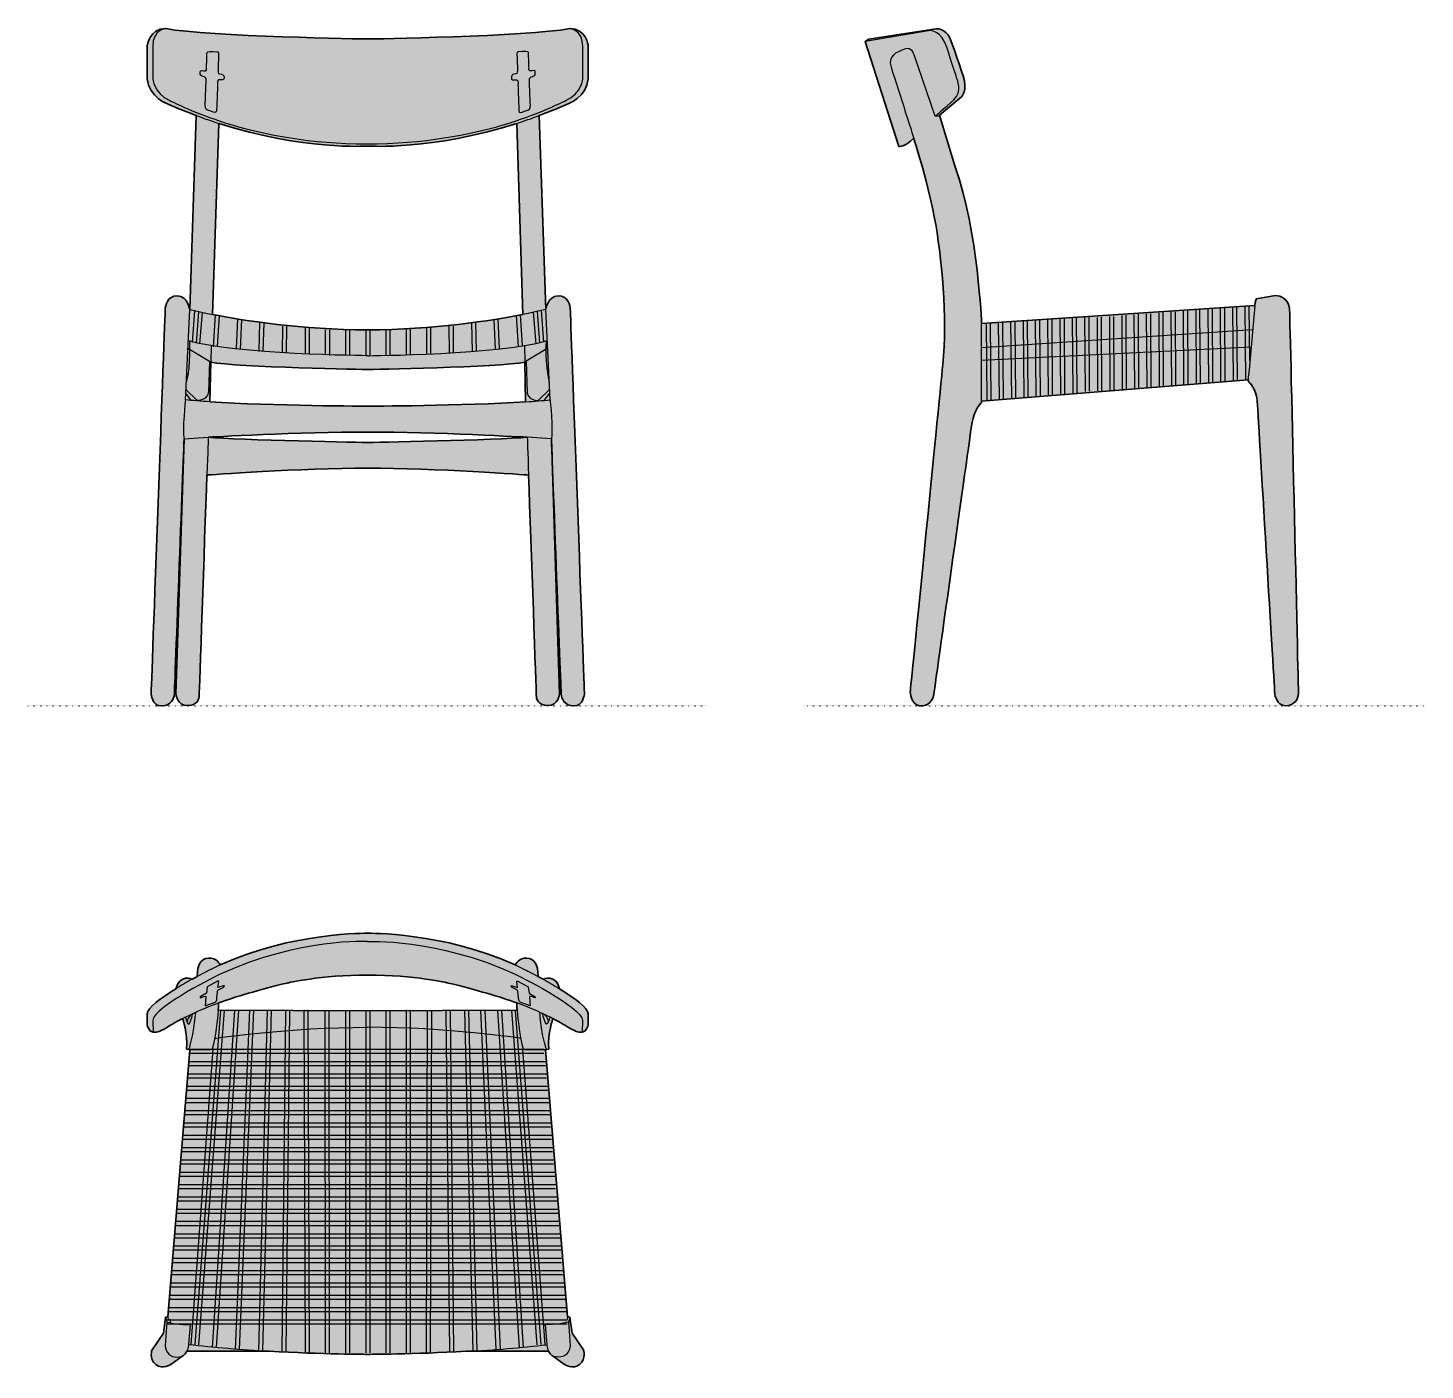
# Model space of a CAD drawing. Header units: millimetres. Extents: x 0 to 1617, y -769 to 785.
import ezdxf

# ---------------------------------------------------------------- set-up
doc = ezdxf.new("R2010")
doc.units = ezdxf.units.MM
doc.linetypes.add('Dots', pattern=[1, 0, -1])
doc.layers.add('Blocks', color=7, linetype='Continuous')
doc.layers.add('Blocks$Fill', color=7, linetype='Continuous', true_color=0xffffff)
for name, color, linetype, lineweight, true_color in [('Blocks$Inner', 7, 'Continuous', 25, 0x007f00), ('Blocks$Outline', 7, 'Continuous', 35, 0xff3f3f), ('Groud', 7, 'Dots', 25, 0x243775)]:
    doc.layers.add(name, color=color, linetype=linetype, lineweight=lineweight, true_color=true_color)

# ---------------------------------------------------------------- blocks, each defined once
blk = doc.blocks.new('CH23 Top')
at = {"layer": 'Blocks$Fill', "extrusion": (0, 0, -1)}
h = blk.add_hatch(color=256, dxfattribs=at)
h.paths.add_polyline_path([(111.4, -188.1), (206.9, -188.1), (207.1, -188.6), (207.3, -189), (207.6, -189.4), (207.8, -189.8), (208.1, -190.2), (208.3, -190.5), (208.6, -190.9), (208.8, -191.2), (209.1, -191.5), (209.3, -191.7), (209.6, -192), (209.8, -192.2), (210, -192.4), (210.3, -192.6), (210.5, -192.8), (210.7, -193), (211, -193.1), (211.2, -193.3), (211.4, -193.4), (211.6, -193.5), (211.8, -193.6), (211.9, -193.7), (212.1, -193.8), (212.2, -193.9), (212.4, -193.9), (212.5, -194), (212.6, -194), (212.7, -194), (212.8, -194.1), (212.8, -194.1), (212.8, -194.1), (212.8, -194.1), (212.8, -194.1), (212.8, -194.1), (212.8, -194.1), (225.5, -203.2), (225.5, -203.2), (225.5, -203.2), (225.5, -203.2), (225.5, -203.2), (225.6, -203.3), (225.9, -203.5), (226.1, -203.6), (226.4, -203.8), (226.7, -203.9), (227.1, -204.1), (227.5, -204.3), (227.9, -204.5), (228.4, -204.7), (228.9, -204.9), (229.4, -205.1), (230, -205.3), (230.6, -205.5), (230.9, -205.6), (231.2, -205.7), (231.5, -205.7), (231.8, -205.8), (232.1, -205.9), (232.5, -205.9), (232.8, -206), (233.2, -206), (233.5, -206.1), (233.9, -206.1), (234.2, -206.1), (234.6, -206.1), (234.9, -206.1), (235.3, -206.1), (235.7, -206.1), (236, -206.1), (236.4, -206), (236.8, -206), (237.2, -205.9), (237.5, -205.8), (237.9, -205.7), (238.3, -205.6), (238.7, -205.5), (239.1, -205.4), (239.5, -205.2), (239.8, -205.1), (240.2, -204.9), (240.6, -204.7), (241, -204.5), (241.4, -204.3), (241.8, -204), (242.1, -203.8), (242.5, -203.5), (242.9, -203.2), (243.3, -202.9), (243.6, -202.6), (243.9, -202.2), (244.3, -201.9), (244.6, -201.6), (244.9, -201.2), (245.1, -200.9), (245.4, -200.6), (245.6, -200.2), (245.9, -199.9), (246.1, -199.5), (246.3, -199.2), (246.5, -198.8), (246.6, -198.5), (246.8, -198.1), (247, -197.7), (247.1, -197.4), (247.2, -197), (247.3, -196.7), (247.5, -196.3), (247.6, -196), (247.6, -195.6), (247.7, -195.3), (247.8, -194.9), (247.9, -194.6), (247.9, -194.2), (248, -193.9), (248, -193.5), (248, -193.2), (248, -192.9), (248.1, -192.6), (248.1, -192.2), (248.1, -191.6), (248.1, -191), (248, -190.4), (248, -189.9), (247.9, -189.3), (247.8, -188.8), (247.8, -188.4), (247.7, -188), (247.6, -187.6), (247.5, -187.2), (247.5, -186.9), (247.4, -186.7), (247.3, -186.4), (247.3, -186.3), (247.2, -186.2), (247.2, -186.2), (247.2, -186.2), (247.2, -186.2), (234.1, -167), (231.7, -148.7), (229, -148.2), (203.6, 161), (204.6, 161.2), (207.2, 161.5), (207.1, 163.3), (207.1, 165), (207.1, 166.8), (207.1, 168.5), (207.1, 170.2), (207.2, 171.8), (207.4, 175), (207.7, 178.1), (208.1, 181.1), (208.6, 183.8), (209.1, 186.3), (209.6, 188.7), (210.1, 190.8), (210.5, 192.6), (211, 194.1), (211.6, 196.3), (211.9, 197.2), (218.4, 193.7), (223.6, 190.7), (230.6, 186.5), (234.1, 184.6), (235.5, 183.8), (236.8, 183.2), (237.9, 182.7), (238.4, 182.5), (238.9, 182.3), (239.3, 182.1), (239.7, 181.9), (240.1, 181.8), (240.5, 181.7), (240.9, 181.6), (241.2, 181.5), (241.6, 181.4), (241.9, 181.3), (242.2, 181.3), (242.5, 181.3), (242.8, 181.2), (243.1, 181.2), (243.5, 181.2), (243.8, 181.2), (244.4, 181.2), (245.9, 181.2), (246, 181.2), (246.1, 181.2), (246.2, 181.2), (246.3, 181.2), (246.4, 181.3), (246.5, 181.3), (246.6, 181.3), (246.7, 181.3), (246.8, 181.3), (246.9, 181.4), (247, 181.4), (247.1, 181.4), (247.2, 181.4), (247.3, 181.5), (247.4, 181.5), (247.5, 181.6), (247.6, 181.6), (247.7, 181.7), (247.8, 181.7), (247.8, 181.7), (247.9, 181.8), (248, 181.9), (248.1, 181.9), (248.2, 182), (248.3, 182), (248.4, 182.1), (248.5, 182.2), (248.7, 182.3), (248.9, 182.5), (249, 182.6), (249.2, 182.8), (249.3, 182.9), (249.5, 183.1), (249.6, 183.3), (249.8, 183.4), (249.9, 183.6), (250, 183.8), (250.2, 184), (250.3, 184.1), (250.5, 184.5), (250.8, 184.9), (251, 185.3), (251.2, 185.6), (251.4, 186), (251.6, 186.4), (251.8, 186.7), (252.1, 187.4), (252.3, 188), (252.5, 188.6), (252.7, 189), (252.8, 189.2), (252.8, 189.3), (252.8, 189.3), (252.8, 189.3), (252.8, 189.3), (252.8, 189.3), (252.8, 202.5), (252.8, 202.6), (252.8, 202.6), (252.8, 202.7), (252.8, 202.8), (252.8, 202.9), (252.8, 203), (252.8, 203), (252.8, 203.1), (252.7, 203.3), (252.7, 203.5), (252.7, 203.6), (252.7, 203.8), (252.6, 204), (252.6, 204.2), (252.5, 204.3), (252.4, 204.5), (252.4, 204.7), (252.3, 204.9), (252.2, 205), (252.2, 205.2), (252.1, 205.4), (252, 205.6), (251.9, 205.8), (251.8, 206), (251.5, 206.4), (251.3, 206.8), (251, 207.2), (250.8, 207.6), (250.5, 208), (250.1, 208.4), (249.8, 208.8), (249.4, 209.2), (248.7, 210.1), (247.8, 211), (246.9, 211.9), (246, 212.8), (244.9, 213.7), (243.9, 214.7), (242.7, 215.6), (240.3, 217.6), (237.7, 219.5), (234.9, 221.5), (232, 223.6), (225.9, 227.6), (219.5, 231.6), (219.3, 232.4), (219.1, 233.2), (218.9, 233.9), (218.6, 234.6), (218.4, 235.3), (218.1, 235.9), (218, 236.3), (217.8, 236.6), (217.7, 236.8), (217.5, 237.1), (217.4, 237.4), (217.2, 237.7), (217.1, 237.9), (216.9, 238.2), (216.8, 238.4), (216.6, 238.7), (216.4, 238.9), (216.3, 239.1), (216.1, 239.4), (215.9, 239.6), (215.7, 239.8), (215.6, 240), (215.4, 240.2), (215.2, 240.4), (215, 240.6), (214.9, 240.7), (214.7, 240.9), (214.5, 241.1), (214.3, 241.2), (214.1, 241.4), (213.9, 241.5), (213.7, 241.7), (213.5, 241.8), (213.3, 241.9), (213.1, 242.1), (213, 242.2), (212.8, 242.3), (212.6, 242.4), (212.4, 242.5), (212.2, 242.6), (212, 242.7), (211.8, 242.8), (211.6, 242.9), (211.4, 243), (211.2, 243), (211, 243.1), (210.8, 243.2), (210.6, 243.2), (210.4, 243.3), (210.2, 243.4), (210, 243.4), (209.8, 243.5), (209.4, 243.5), (209, 243.6), (208.6, 243.7), (208.2, 243.7), (207.8, 243.8), (207.4, 243.8), (207, 243.8), (206.7, 243.8), (206.3, 243.8), (205.9, 243.8), (205.6, 243.7), (205.2, 243.7), (204.9, 243.7), (204.6, 243.6), (204.3, 243.6), (204, 243.5), (203.7, 243.5), (203.1, 243.3), (202.6, 243.2), (202.1, 243.1), (201.7, 243), (201.4, 242.8), (201.1, 242.7), (200.9, 242.7), (200.8, 242.6), (200.7, 242.6), (200.7, 242.6), (200.7, 242.6), (200.7, 242.6), (200.7, 242.6), (194.8, 245.9), (194.8, 245.9), (194.8, 247.1), (194.7, 248.4), (194.7, 249.5), (194.6, 250.7), (194.5, 251.8), (194.4, 252.9), (194.2, 253.9), (194, 254.9), (193.8, 255.8), (193.7, 256.3), (193.6, 256.7), (193.5, 257.1), (193.4, 257.6), (193.2, 258), (193.1, 258.4), (192.9, 258.8), (192.8, 259.2), (192.6, 259.6), (192.5, 259.9), (192.3, 260.3), (192.1, 260.6), (191.9, 261), (191.7, 261.3), (191.5, 261.6), (191.3, 261.9), (191.1, 262.2), (190.9, 262.5), (190.7, 262.8), (190.4, 263.1), (190.2, 263.4), (189.9, 263.6), (189.7, 263.9), (189.4, 264.1), (189.2, 264.3), (188.9, 264.5), (188.6, 264.8), (188.3, 264.9), (188, 265.1), (187.7, 265.3), (187.4, 265.5), (187.1, 265.7), (186.8, 265.8), (186.4, 266), (186.1, 266.1), (185.7, 266.2), (185.4, 266.3), (185, 266.4), (184.6, 266.5), (184.3, 266.6), (183.9, 266.7), (183.5, 266.8), (183.1, 266.8), (182.7, 266.9), (182.3, 266.9), (181.8, 267), (181.4, 267), (181, 267), (180.6, 267), (180.2, 267), (179.8, 267), (179.4, 266.9), (179, 266.9), (178.6, 266.8), (178.3, 266.8), (177.9, 266.7), (177.6, 266.6), (177.2, 266.5), (176.9, 266.4), (176.5, 266.3), (176.2, 266.2), (175.9, 266.1), (175.6, 265.9), (175.3, 265.8), (175, 265.7), (174.7, 265.5), (174.4, 265.4), (174.1, 265.2), (173.8, 265), (173.6, 264.9), (173.3, 264.7), (173.1, 264.5), (172.8, 264.3), (172.6, 264.2), (172.3, 264), (172.1, 263.8), (171.9, 263.6), (171.7, 263.4), (171.3, 263), (170.9, 262.7), (170.5, 262.3), (170.2, 261.9), (169.9, 261.6), (169.6, 261.2), (169.4, 260.9), (169.2, 260.6), (169, 260.3), (168.8, 260.1), (168.6, 259.9), (168.5, 259.7), (168.4, 259.4), (168.3, 259.3), (160.5, 262.7), (152.7, 266), (144.9, 269), (137.2, 271.8), (129.4, 274.4), (121.8, 276.8), (114.2, 279), (106.7, 281), (92, 284.6), (77.9, 287.5), (64.5, 289.9), (51.9, 291.8), (40.3, 293.2), (29.8, 294.2), (20.5, 295), (12.7, 295.4), (1.6, 295.8), (-1.3, 295.8), (-2.1, 295.8), (-2.3, 295.8), (-2.3, 295.8), (-2.3, 295.8), (-2.3, 295.8), (-2.3, 295.8), (-2.4, 295.8), (-2.4, 295.8), (-2.6, 295.8), (-3.3, 295.8), (-6.3, 295.8), (-17.3, 295.4), (-25.2, 295), (-34.5, 294.2), (-45, 293.2), (-56.6, 291.8), (-69.1, 289.9), (-82.5, 287.5), (-96.7, 284.6), (-111.3, 281), (-118.8, 279), (-126.4, 276.8), (-134.1, 274.4), (-141.8, 271.8), (-149.6, 269), (-157.4, 266), (-165.2, 262.7), (-173, 259.3), (-173, 259.3), (-173, 259.3), (-173, 259.3), (-173, 259.3), (-173, 259.4), (-173.2, 259.7), (-173.3, 259.8), (-173.5, 260.1), (-173.6, 260.3), (-173.8, 260.6), (-174, 260.9), (-174.3, 261.2), (-174.6, 261.6), (-174.9, 261.9), (-175.2, 262.3), (-175.5, 262.6), (-175.9, 263), (-176.3, 263.4), (-176.5, 263.6), (-176.8, 263.8), (-177, 264), (-177.2, 264.1), (-177.5, 264.3), (-177.7, 264.5), (-178, 264.7), (-178.2, 264.8), (-178.5, 265), (-178.8, 265.2), (-179, 265.3), (-179.3, 265.5), (-179.6, 265.6), (-179.9, 265.8), (-180.2, 265.9), (-180.5, 266.1), (-180.9, 266.2), (-181.2, 266.3), (-181.5, 266.4), (-181.9, 266.5), (-182.2, 266.6), (-182.6, 266.7), (-182.9, 266.8), (-183.3, 266.8), (-183.7, 266.9), (-184.1, 266.9), (-184.5, 267), (-184.9, 267), (-185.3, 267), (-185.7, 267), (-186.1, 267), (-186.5, 267), (-186.9, 266.9), (-187.4, 266.9), (-187.8, 266.8), (-188.2, 266.8), (-188.6, 266.7), (-188.9, 266.6), (-189.3, 266.5), (-189.7, 266.4), (-190.1, 266.3), (-190.4, 266.2), (-190.8, 266.1), (-191.1, 266), (-191.4, 265.8), (-191.8, 265.7), (-192.1, 265.5), (-192.4, 265.3), (-192.7, 265.1), (-193, 264.9), (-193.3, 264.8), (-193.6, 264.5), (-193.8, 264.3), (-194.1, 264.1), (-194.4, 263.9), (-194.6, 263.6), (-194.9, 263.4), (-195.1, 263.1), (-195.3, 262.8), (-195.6, 262.5), (-195.8, 262.2), (-196, 261.9), (-196.2, 261.6), (-196.4, 261.3), (-196.6, 261), (-196.8, 260.6), (-197, 260.3), (-197.1, 259.9), (-197.3, 259.6), (-197.5, 259.2), (-197.6, 258.8), (-197.8, 258.4), (-197.9, 258), (-198, 257.6), (-198.2, 257.1), (-198.3, 256.7), (-198.4, 256.3), (-198.5, 255.8), (-198.7, 254.9), (-198.9, 253.9), (-199, 252.9), (-199.2, 251.8), (-199.3, 250.7), (-199.4, 249.5), (-199.4, 248.4), (-199.5, 247.1), (-199.5, 245.9), (-199.5, 245.9), (-205.4, 242.6), (-205.4, 242.6), (-205.4, 242.6), (-205.4, 242.6), (-205.4, 242.6), (-205.5, 242.6), (-205.6, 242.7), (-205.8, 242.7), (-206, 242.8), (-206.4, 243), (-206.8, 243.1), (-207.3, 243.2), (-207.8, 243.3), (-208.3, 243.5), (-208.6, 243.5), (-208.9, 243.6), (-209.3, 243.6), (-209.6, 243.7), (-209.9, 243.7), (-210.3, 243.7), (-210.6, 243.8), (-211, 243.8), (-211.3, 243.8), (-211.7, 243.8), (-212.1, 243.8), (-212.5, 243.8), (-212.9, 243.7), (-213.3, 243.7), (-213.7, 243.6), (-214.1, 243.5), (-214.4, 243.5), (-214.6, 243.4), (-214.8, 243.4), (-215, 243.3), (-215.2, 243.2), (-215.4, 243.2), (-215.6, 243.1), (-215.8, 243), (-216, 243), (-216.2, 242.9), (-216.4, 242.8), (-216.6, 242.7), (-216.8, 242.6), (-217, 242.5), (-217.2, 242.4), (-217.4, 242.3), (-217.6, 242.2), (-217.8, 242.1), (-218, 241.9), (-218.2, 241.8), (-218.4, 241.7), (-218.6, 241.5), (-218.8, 241.4), (-219, 241.2), (-219.2, 241.1), (-219.3, 240.9), (-219.5, 240.7), (-219.7, 240.6), (-219.9, 240.4), (-220.1, 240.2), (-220.3, 240), (-220.4, 239.8), (-220.6, 239.6), (-220.8, 239.4), (-220.9, 239.1), (-221.1, 238.9), (-221.3, 238.7), (-221.4, 238.4), (-221.6, 238.2), (-221.8, 237.9), (-221.9, 237.7), (-222.1, 237.4), (-222.2, 237.1), (-222.4, 236.8), (-222.5, 236.6), (-222.7, 236.3), (-222.8, 235.9), (-223.1, 235.3), (-223.3, 234.6), (-223.6, 233.9), (-223.8, 233.2), (-224, 232.4), (-224.2, 231.6), (-230.6, 227.6), (-236.7, 223.6), (-239.6, 221.5), (-242.4, 219.5), (-245, 217.6), (-247.4, 215.6), (-248.5, 214.7), (-249.6, 213.7), (-250.6, 212.8), (-251.6, 211.9), (-252.5, 211), (-253.3, 210.1), (-254.1, 209.2), (-254.5, 208.8), (-254.8, 208.4), (-255.1, 208), (-255.4, 207.6), (-255.7, 207.2), (-256, 206.8), (-256.2, 206.4), (-256.4, 206), (-256.5, 205.8), (-256.6, 205.6), (-256.7, 205.4), (-256.8, 205.2), (-256.9, 205), (-257, 204.9), (-257.1, 204.7), (-257.1, 204.5), (-257.2, 204.3), (-257.2, 204.2), (-257.3, 204), (-257.3, 203.8), (-257.4, 203.6), (-257.4, 203.5), (-257.4, 203.3), (-257.4, 203.1), (-257.5, 203), (-257.5, 203), (-257.5, 202.9), (-257.5, 202.8), (-257.5, 202.7), (-257.5, 202.6), (-257.5, 202.6), (-257.5, 202.5), (-257.5, 189.3), (-257.5, 189.3), (-257.5, 189.3), (-257.5, 189.3), (-257.5, 189.3), (-257.4, 189.2), (-257.4, 189), (-257.2, 188.6), (-257, 188), (-256.8, 187.4), (-256.5, 186.7), (-256.3, 186.4), (-256.1, 186), (-255.9, 185.6), (-255.7, 185.3), (-255.5, 184.9), (-255.2, 184.5), (-255, 184.1), (-254.8, 184), (-254.7, 183.8), (-254.6, 183.6), (-254.4, 183.4), (-254.3, 183.3), (-254.1, 183.1), (-254, 182.9), (-253.8, 182.8), (-253.7, 182.6), (-253.5, 182.5), (-253.4, 182.3), (-253.2, 182.2), (-253, 182.1), (-253, 182), (-252.9, 182), (-252.8, 181.9), (-252.7, 181.9), (-252.6, 181.8), (-252.5, 181.7), (-252.4, 181.7), (-252.3, 181.7), (-252.3, 181.6), (-252.2, 181.6), (-252.1, 181.5), (-252, 181.5), (-251.9, 181.4), (-251.8, 181.4), (-251.7, 181.4), (-251.6, 181.4), (-251.5, 181.3), (-251.4, 181.3), (-251.3, 181.3), (-251.2, 181.3), (-251.1, 181.3), (-251, 181.2), (-250.9, 181.2), (-250.8, 181.2), (-250.7, 181.2), (-250.6, 181.2), (-249.1, 181.2), (-248.5, 181.2), (-248.1, 181.2), (-247.8, 181.2), (-247.5, 181.2), (-247.2, 181.3), (-246.9, 181.3), (-246.6, 181.3), (-246.2, 181.4), (-245.9, 181.5), (-245.6, 181.6), (-245.2, 181.7), (-244.8, 181.8), (-244.4, 181.9), (-244, 182.1), (-243.6, 182.3), (-243.1, 182.5), (-242.6, 182.7), (-241.5, 183.2), (-240.2, 183.8), (-238.8, 184.6), (-235.3, 186.5), (-228.3, 190.7), (-223.1, 193.7), (-216.6, 197.2), (-216.3, 196.3), (-215.6, 194.2), (-215.2, 192.6), (-214.7, 190.8), (-214.2, 188.7), (-213.7, 186.4), (-213.3, 183.8), (-212.8, 181.1), (-212.4, 178.1), (-212.1, 175), (-211.9, 171.8), (-211.8, 170.2), (-211.7, 168.5), (-211.7, 166.8), (-211.8, 165), (-211.8, 163.3), (-211.9, 161.5), (-209.3, 161.2), (-208.2, 161), (-233.7, -148.2), (-236.4, -148.7), (-238.8, -167), (-251.9, -186.2), (-251.9, -186.2), (-251.9, -186.2), (-251.9, -186.2), (-251.9, -186.3), (-252, -186.4), (-252.1, -186.7), (-252.1, -186.9), (-252.2, -187.2), (-252.3, -187.6), (-252.4, -188), (-252.4, -188.4), (-252.5, -188.8), (-252.6, -189.3), (-252.7, -189.9), (-252.7, -190.4), (-252.7, -191), (-252.8, -191.6), (-252.8, -192.2), (-252.7, -192.6), (-252.7, -192.9), (-252.7, -193.2), (-252.7, -193.5), (-252.6, -193.9), (-252.6, -194.2), (-252.5, -194.6), (-252.5, -194.9), (-252.4, -195.3), (-252.3, -195.6), (-252.2, -196), (-252.1, -196.3), (-252, -196.7), (-251.9, -197), (-251.8, -197.4), (-251.6, -197.7), (-251.5, -198.1), (-251.3, -198.5), (-251.1, -198.8), (-251, -199.2), (-250.7, -199.5), (-250.5, -199.9), (-250.3, -200.2), (-250.1, -200.6), (-249.8, -200.9), (-249.5, -201.2), (-249.2, -201.6), (-248.9, -201.9), (-248.6, -202.2), (-248.3, -202.6), (-247.9, -202.9), (-247.6, -203.2), (-247.2, -203.5), (-246.8, -203.8), (-246.4, -204), (-246.1, -204.3), (-245.7, -204.5), (-245.3, -204.7), (-244.9, -204.9), (-244.5, -205.1), (-244.1, -205.2), (-243.8, -205.4), (-243.4, -205.5), (-243, -205.6), (-242.6, -205.7), (-242.2, -205.8), (-241.8, -205.9), (-241.5, -206), (-241.1, -206), (-240.7, -206.1), (-240.3, -206.1), (-240, -206.1), (-239.6, -206.1), (-239.3, -206.1), (-238.9, -206.1), (-238.5, -206.1), (-238.2, -206.1), (-237.8, -206), (-237.5, -206), (-237.2, -205.9), (-236.8, -205.9), (-236.5, -205.8), (-236.2, -205.7), (-235.9, -205.7), (-235.5, -205.6), (-235.2, -205.5), (-234.7, -205.3), (-234.1, -205.1), (-233.6, -204.9), (-233.1, -204.7), (-232.6, -204.5), (-232.2, -204.3), (-231.8, -204.1), (-231.4, -203.9), (-231.1, -203.8), (-230.8, -203.6), (-230.6, -203.5), (-230.3, -203.3), (-230.2, -203.2), (-230.2, -203.2), (-230.2, -203.2), (-230.2, -203.2), (-230.2, -203.2), (-217.5, -194.1), (-217.5, -194.1), (-217.5, -194.1), (-217.5, -194.1), (-217.5, -194.1), (-217.5, -194.1), (-217.4, -194.1), (-217.4, -194), (-217.3, -194), (-217.2, -194), (-217.1, -193.9), (-216.9, -193.9), (-216.8, -193.8), (-216.6, -193.7), (-216.4, -193.6), (-216.3, -193.5), (-216.1, -193.4), (-215.9, -193.3), (-215.6, -193.1), (-215.4, -193), (-215.2, -192.8), (-215, -192.6), (-214.7, -192.4), (-214.5, -192.2), (-214.2, -192), (-214, -191.7), (-213.7, -191.5), (-213.5, -191.2), (-213.2, -190.9), (-213, -190.5), (-212.7, -190.2), (-212.5, -189.8), (-212.2, -189.4), (-212, -189), (-211.8, -188.6), (-211.5, -188.1), (-116.1, -188.1), (-36.6, -191.1), (-11.6, -191.5), (-4.8, -191.6), (-3, -191.6), (-2.5, -191.6), (-2.4, -191.6), (-2.3, -191.6), (-2.3, -191.6), (-2.3, -191.6), (-2.3, -191.6), (-2.3, -191.6), (-2.3, -191.6), (-2.2, -191.6), (-1.7, -191.6), (0.1, -191.6), (7, -191.5), (32, -191.1)], flags=0)
h.paths.add_polyline_path([(-2.3, 206), (170.7, 206.7), (170.1, 215.1), (154.1, 220.6), (135.7, 226.3), (114.7, 232.2), (90.8, 238.2), (90.8, 238.2), (90.8, 238.2), (90.8, 238.2), (90.7, 238.2), (90.4, 238.3), (89.1, 238.6), (84, 239.6), (75.8, 241.1), (64.7, 242.8), (51.1, 244.5), (35.3, 245.9), (26.5, 246.5), (17.3, 247), (7.7, 247.3), (-2.3, 247.4), (-12.4, 247.3), (-22, 247), (-31.2, 246.5), (-39.9, 245.9), (-55.8, 244.5), (-69.4, 242.8), (-80.4, 241.1), (-88.6, 239.6), (-93.7, 238.6), (-95.1, 238.3), (-95.4, 238.2), (-95.5, 238.2), (-95.5, 238.2), (-95.5, 238.2), (-95.5, 238.2), (-119.4, 232.2), (-140.4, 226.3), (-158.8, 220.6), (-174.8, 215.1), (-175.3, 206.7), (-2.3, 206)], flags=0)
at = {"layer": 'Blocks$Inner'}
for p, q in [((-171.1, 229.8), (-165.5, 232.8)), ((175.8, 229.8), (170.2, 232.8)), ((-185.8, 211.7), (-174.1, 216.1)), ((190.4, 211.7), (178.8, 216.1)), ((-246.3, 194.9), (-245.9, 181.2)), ((251, 194.9), (250.6, 181.2)), ((-229.9, -154.3), (-232, -181.5)), ((-231.7, -148.7), (-229.9, -154.3)), ((-203, -157), (-204.9, -180.4)), ((207.7, -157), (209.6, -180.4)), ((236.4, -148.7), (234.6, -154.3)), ((234.6, -154.3), (236.7, -181.5))]:
    blk.add_line(p, q, dxfattribs=at)
for points in [[(-171.3, 240.2), (-183.5, 233.8), (-184.3, 226.6), (-191.4, 222.4)], [(-165, 235.1), (-171, 232.9), (-170.1, 240)], [(169.7, 235.1), (175.6, 232.9), (174.8, 240)], [(176, 240.2), (188.1, 233.8), (189, 226.6), (196.1, 222.4)], [(-168.1, 206.4), (-197.8, -180.3)], [(-168.1, 206.4), (-197.8, -180.3)], [(-163.8, 206.3), (-193.5, -180.4)], [(-163.8, 206.3), (-193.5, -180.4)], [(-151.8, 206.7), (-177.8, -183.7)], [(-151.8, 206.7), (-177.8, -183.7)], [(-147.1, 206.7), (-173.1, -183.7)], [(-147.1, 206.7), (-173.1, -183.7)], [(-134.5, 206.8), (-150.9, -186)], [(-134.5, 206.8), (-150.9, -186)], [(-129.8, 206.8), (-146.2, -186)], [(-129.8, 206.8), (-146.2, -186)], [(-113.9, 206.8), (-123.9, -188.1)], [(-113.9, 206.8), (-123.9, -188.1)], [(-109.2, 206.8), (-119.3, -188.1)], [(-109.2, 206.8), (-119.3, -188.1)], [(-92.9, 206.4), (-97, -188.8)], [(-92.9, 206.4), (-97, -188.8)], [(-88.2, 206.4), (-92.3, -189.1)], [(-88.2, 206.4), (-92.3, -189.1)], [(-71.6, 207.2), (-70.1, -189.8)], [(-71.6, 207.2), (-70.1, -189.8)], [(-66.9, 207.2), (-65.4, -189.8)], [(-66.9, 207.2), (-65.4, -189.8)], [(-47.4, 206.8), (-46.7, -189.8)], [(-47.4, 206.8), (-46.7, -189.8)], [(-42.7, 206.8), (-42.1, -189.8)], [(-42.7, 206.8), (-42.1, -189.8)], [(-23.4, 205.7), (-23.4, -189.8)], [(-23.4, 205.7), (-23.4, -189.8)], [(-18.7, 205.7), (-18.7, -189.8)], [(-18.7, 205.7), (-18.7, -189.8)], [(0, 206.1), (0, -189.8)], [(0, 206.1), (0, -189.8)], [(4.7, 206.1), (4.7, -189.8)], [(4.7, 206.1), (4.7, -189.8)], [(23.3, 206.4), (23.3, -189.8)], [(28, 206.4), (28, -189.8)], [(46.7, 207.2), (46.7, -189.8)], [(51.4, 207.2), (51.4, -189.8)], [(71.3, 206.1), (70.1, -189.8)], [(76, 206.1), (74.7, -189.8)], [(92.9, 206.1), (97, -189.1)], [(97.6, 206.1), (101.7, -188.8)], [(114.5, 206.4), (123.9, -188.1)], [(119.1, 206.4), (128.6, -188.1)], [(133, 206.8), (150.8, -186)], [(137.7, 206.8), (155.5, -186)], [(152.4, 206.4), (177.8, -183.7)], [(157, 206.4), (182.4, -183.7)], [(168.6, 206.4), (198.2, -180.4)], [(172.9, 206.4), (202.5, -180.3)], [(209.4, 147.1), (-204.7, 147.1)], [(206.3, 161.3), (-203.5, 161.3)], [(206.3, 156.7), (-203.5, 156.7)], [(-176.8, 161.5), (-202.5, -180.3)], [(-176.8, 161.5), (-202.5, -180.3)], [(181.4, 161.5), (207.2, -180.3)], [(209.2, 132.8), (-205.9, 132.8)], [(209.7, 142.4), (-205.1, 142.4)], [(211.9, 113.9), (-207.4, 113.9)], [(211.7, 118.6), (-207, 118.6)], [(209.2, 128.2), (-206.3, 128.2)], [(212, 99.7), (-208.6, 99.7)], [(212, 104.4), (-208.2, 104.4)], [(213.7, 85.5), (-209.8, 85.5)], [(213.7, 90.1), (-209.4, 90.1)], [(213.9, 71.2), (-210.9, 71.2)], [(213.9, 75.9), (-210.6, 75.9)], [(215, 57), (-212.1, 57)], [(215, 61.6), (-211.7, 61.6)], [(217.5, 33.2), (-214.1, 33.2)], [(216.1, 42.7), (-213.3, 42.7)], [(216.1, 47.4), (-212.9, 47.4)], [(219.1, 18.9), (-215.3, 18.9)], [(217.5, 28.5), (-214.5, 28.5)], [(219.6, 0), (-216.8, 0)], [(219.6, 4.7), (-216.4, 4.7)], [(219.1, 14.2), (-215.6, 14.2)], [(221.6, -14.2), (-218, -14.2)], [(221.6, -9.6), (-217.6, -9.6)], [(223.8, -28.5), (-219.2, -28.5)], [(223.5, -23.8), (-218.8, -23.8)], [(224.1, -42.7), (-220.3, -42.7)], [(224.1, -38), (-220, -38)], [(224.9, -57), (-221.5, -57)], [(224.9, -52.3), (-221.1, -52.3)], [(226.7, -80.8), (-223.5, -80.8)], [(226.2, -71.2), (-222.7, -71.2)], [(226.2, -66.5), (-222.3, -66.5)], [(229.3, -95), (-224.6, -95)], [(226.7, -85.5), (-223.9, -85.5)], [(229.9, -109.3), (-225.8, -109.3)], [(229.3, -99.7), (-225, -99.7)], [(231, -128.2), (-227.4, -128.2)], [(231, -123.5), (-227, -123.5)], [(229.9, -113.9), (-226.2, -113.9)], [(232.2, -142.4), (-228.5, -142.4)], [(232.2, -137.7), (-228.2, -137.7)], [(233, -152), (-230.3, -152)], [(233, -156.7), (-230.3, -156.7)], [(-229, -148.2), (-229, -148.2), (-228.5, -151.2), (-226.4, -151.3), (-226.4, -154.8)], [(233.7, -148.2), (233.7, -148.2), (233.2, -151.2)]]:
    blk.add_lwpolyline(points, dxfattribs=at)
for points in [[(2.3, 286.3), (2.3, 286.3), (-76.5, 290.6), (-168.2, 248.5)], [(2.3, 286.3), (2.3, 286.3), (81.2, 290.6), (172.9, 248.5)], [(-168.3, 259.3), (-172.5, 257.4), (-176.7, 255.4), (-180.8, 253.2)], [(173, 259.3), (177.2, 257.4), (181.4, 255.4), (185.5, 253.2)], [(-168.2, 248.5), (-168.2, 248.5), (-246.1, 210.4), (-246.3, 194.9)], [(-200.7, 242.6), (-206.6, 239.3), (-213.1, 235.6), (-219.5, 231.6)], [(-180.8, 253.2), (-180.8, 253.2), (-186.6, 250.3), (-194.8, 245.9)], [(172.9, 248.5), (172.9, 248.5), (250.8, 210.4), (251, 194.9)], [(185.5, 253.2), (185.5, 253.2), (191.2, 250.3), (199.5, 245.9)], [(205.4, 242.6), (211.2, 239.3), (217.8, 235.6), (224.2, 231.6)], [(-172.4, 218.9), (-172.2, 220.7), (-171.1, 229.8), (-171.1, 229.8)], [(-170.1, 240), (-170.1, 240), (-169.7, 240.8), (-171.3, 240.2)], [(-165.5, 232.8), (-165.5, 232.8), (-161.2, 235.4), (-165, 235.1)], [(170.2, 232.8), (170.2, 232.8), (165.9, 235.4), (169.7, 235.1)], [(174.8, 240), (174.8, 240), (174.4, 240.8), (176, 240.2)], [(177.1, 218.9), (176.9, 220.7), (175.8, 229.8), (175.8, 229.8)], [(-209.1, 198.6), (-199.8, 203.3), (-187.2, 208.9), (-170.1, 215.1)], [(-191.4, 222.4), (-191.4, 222.4), (-192.2, 220.3), (-189.3, 221.7)], [(-189.3, 221.7), (-186.3, 223.1), (-184.6, 224.2), (-184.9, 221.2)], [(-184.9, 221.2), (-185.2, 218.2), (-185.8, 211.7), (-185.8, 211.7)], [(-174.1, 216.1), (-174.1, 216.1), (-172.6, 217.1), (-172.4, 218.9)], [(213.7, 198.6), (204.4, 203.3), (191.9, 208.9), (174.8, 215.1)], [(178.8, 216.1), (178.8, 216.1), (177.3, 217.1), (177.1, 218.9)], [(194, 221.7), (191, 223.1), (189.3, 224.2), (189.6, 221.2)], [(189.6, 221.2), (189.8, 218.2), (190.4, 211.7), (190.4, 211.7)], [(196.1, 222.4), (196.1, 222.4), (196.9, 220.3), (194, 221.7)], [(-211.9, 197.2), (-211, 197.6), (-210, 198.1), (-209.1, 198.6)], [(-208.4, 198.9), (-208.4, 198.9), (-206.6, 190.7), (-204.8, 190.4)], [(-202.2, 201.5), (-202.2, 201.5), (-206.5, 197.8), (-206.5, 193.6)], [(-204.8, 190.4), (-202.9, 190), (-200.2, 202.3), (-200.2, 202.3)], [(-204.6, 161.2), (-204.6, 161.2), (-198.7, 177.1), (-196.7, 204.5)], [(-170.7, 206.7), (-171.5, 195.8), (-173.4, 176.5), (-177.5, 161.5)], [(175.3, 206.7), (176.2, 195.8), (178.1, 176.5), (182.2, 161.5)], [(209.3, 161.2), (209.3, 161.2), (203.3, 177.1), (201.4, 204.5)], [(209.4, 190.4), (207.6, 190), (204.9, 202.3), (204.9, 202.3)], [(206.9, 201.5), (206.9, 201.5), (211.2, 197.8), (211.2, 193.6)], [(213.1, 198.9), (213.1, 198.9), (211.3, 190.7), (209.4, 190.4)], [(216.6, 197.2), (215.7, 197.6), (214.7, 198.1), (213.7, 198.6)], [(-174.4, 174.2), (-174.4, 174.2), (-89, 187), (2.3, 187)], [(179.1, 174.2), (179.1, 174.2), (93.7, 187), (2.3, 187)], [(-204.6, 161.2), (-204.6, 161.2), (-180.1, 161.2), (-177.5, 161.5)], [(182.2, 161.5), (184.8, 161.2), (209, 161.2), (209.3, 161.2)], [(-229.9, -154.3), (-229.9, -154.3), (-213.2, -158.2), (-203, -157)], [(234.6, -154.3), (234.6, -154.3), (217.9, -158.2), (207.7, -157)], [(-232, -181.5), (-232, -181.5), (-231.1, -198.9), (-212.8, -194.1)], [(-204.9, -180.4), (-205.2, -183.7), (-206, -186.2), (-206.9, -188.1)], [(-112.3, -188.1), (-143.2, -186.4), (-176.1, -184), (-204.9, -180.4)], [(116.9, -188.1), (147.9, -186.4), (180.8, -184), (209.6, -180.4)], [(209.6, -180.4), (209.9, -183.7), (210.6, -186.2), (211.5, -188.1)], [(236.7, -181.5), (236.7, -181.5), (235.8, -198.9), (217.5, -194.1)]]:
    blk.add_open_spline(points, degree=3, dxfattribs=at)
at = {"layer": 'Blocks$Outline'}
for p, q in [((-200.7, 242.6), (-200.7, 242.6)), ((-194.8, 245.9), (-194.8, 245.9)), ((205.4, 242.6), (205.4, 242.6)), ((-252.8, 189.3), (-252.8, 202.5)), ((2.3, 206), (2.3, 206)), ((257.5, 202.5), (257.5, 189.3)), ((-212.8, -194.1), (-225.5, -203.2)), ((230.2, -203.2), (217.5, -194.1))]:
    blk.add_line(p, q, dxfattribs=at)
for points in [[(2.3, 206), (-170.7, 206.7)], [(175.3, 206.7), (2.3, 206)], [(-247.2, -186.2), (-234.1, -167), (-231.7, -148.7), (-229, -148.2), (-203.6, 161), (-204.6, 161.2), (-207.2, 161.5)], [(211.9, 161.5), (209.3, 161.2), (208.2, 161), (233.7, -148.2), (236.4, -148.7), (238.8, -167), (251.9, -186.2)], [(-111.4, -188.1), (-206.9, -188.1)], [(211.5, -188.1), (116.1, -188.1)]]:
    blk.add_lwpolyline(points, dxfattribs=at)
for points, degree in [([(-168.3, 259.3), (-85.4, 297.3), (2.3, 295.8), (2.3, 295.8)], 3), ([(2.3, 295.8), (2.3, 295.8), (90, 297.3), (173, 259.3)], 3), ([(-194.8, 245.9), (-194.8, 259.6), (-191, 266.3), (-181.8, 267)], 3), ([(-181.8, 267), (-172.7, 267.7), (-168.3, 259.4), (-168.3, 259.3)], 3), ([(173, 259.3), (173, 259.3), (177.4, 267.7), (186.5, 267)], 3), ([(186.5, 267), (195.6, 266.3), (199.5, 259.6), (199.5, 245.9)], 3), ([(-219.5, 231.6), (-215.4, 249.1), (-200.7, 242.6), (-200.7, 242.6)], 3), ([(-200.7, 242.6), (-198.6, 243.8), (-196.7, 244.9), (-194.8, 245.9)], 3), ([(-90.8, 238.2), (-90.8, 238.2), (-52.3, 247.4), (2.3, 247.4)], 3), ([(2.3, 247.4), (57, 247.4), (95.5, 238.2), (95.5, 238.2)], 3), ([(199.5, 245.9), (199.5, 245.9)], 1), ([(199.5, 245.9), (201.3, 244.9), (203.3, 243.8), (205.4, 242.6)], 3), ([(205.4, 242.6), (205.4, 242.6), (220.1, 249.1), (224.2, 231.6)], 3), ([(-252.8, 202.5), (-253.1, 209.2), (-236.7, 221.1), (-219.5, 231.6)], 3), ([(-170.1, 215.1), (-150.4, 222.3), (-124.6, 230.2), (-90.8, 238.2)], 3), ([(95.5, 238.2), (129.2, 230.2), (155, 222.3), (174.8, 215.1)], 3), ([(224.2, 231.6), (241.4, 221.1), (257.8, 209.2), (257.5, 202.5)], 3), ([(-170.7, 206.7), (-170.3, 211.9), (-170.1, 215.1), (-170.1, 215.1)], 3), ([(174.8, 215.1), (174.8, 215.1), (174.9, 211.9), (175.3, 206.7)], 3), ([(-211.9, 197.2), (-221.5, 192.2), (-227.2, 188.4), (-230.6, 186.5)], 3), ([(-207.2, 161.5), (-206, 180.5), (-211.8, 196.9), (-211.9, 197.2)], 3), ([(216.6, 197.2), (216.5, 196.9), (210.6, 180.5), (211.9, 161.5)], 3), ([(235.3, 186.5), (231.9, 188.4), (226.2, 192.2), (216.6, 197.2)], 3), ([(-245.9, 181.2), (-250.3, 181.2), (-252.8, 189.3), (-252.8, 189.3)], 3), ([(-230.6, 186.5), (-241, 180.7), (-241.5, 181.2), (-245.9, 181.2)], 3), ([(250.6, 181.2), (246.2, 181.2), (245.7, 180.7), (235.3, 186.5)], 3), ([(257.5, 189.3), (257.5, 189.3), (255, 181.2), (250.6, 181.2)], 3), ([(-242.9, -203.2), (-250.9, -196.6), (-247.2, -186.2), (-247.2, -186.2)], 3), ([(-206.9, -188.1), (-209.2, -193.2), (-212.8, -194.1), (-212.8, -194.1)], 3), ([(2.3, -191.6), (2.3, -191.6), (-51.2, -191.4), (-111.4, -188.1)], 3), ([(116.1, -188.1), (55.9, -191.4), (2.3, -191.6), (2.3, -191.6)], 3), ([(217.5, -194.1), (217.5, -194.1), (213.9, -193.2), (211.5, -188.1)], 3), ([(251.9, -186.2), (251.9, -186.2), (255.6, -196.6), (247.6, -203.2)], 3), ([(-225.5, -203.2), (-225.5, -203.2), (-234.9, -209.8), (-242.9, -203.2)], 3), ([(247.6, -203.2), (239.5, -209.8), (230.2, -203.2), (230.2, -203.2)], 3)]:
    blk.add_open_spline(points, degree=degree, dxfattribs=at)
blk = doc.blocks.new('CH23 Side')
at = {"layer": 'Blocks$Fill'}
blk.add_hatch(color=256, dxfattribs=at).paths.add_polyline_path([(-212.3, 508.5), (-289.6, 496.5), (-294, 494), (-254.9, 372.4), (-254.9, 372.4), (-254.9, 372.4), (-254.9, 372.4), (-254.9, 372.4), (-254.8, 372.4), (-254.7, 372.4), (-254.6, 372.4), (-254.4, 372.4), (-254.2, 372.4), (-254, 372.4), (-253.7, 372.4), (-253.4, 372.4), (-253.1, 372.5), (-252.7, 372.5), (-252.3, 372.6), (-251.8, 372.7), (-251.3, 372.8), (-250.8, 373), (-250.3, 373.1), (-249.7, 373.3), (-249.1, 373.6), (-248.5, 373.9), (-247.8, 374.2), (-247.2, 374.5), (-246.4, 374.9), (-245.7, 375.4), (-244.9, 375.9), (-244.1, 376.4), (-243.3, 377), (-242.5, 377.7), (-241.6, 378.4), (-240.7, 379.2), (-239.8, 380.1), (-238.8, 381), (-237.8, 381.9), (-237.8, 381.9), (-237.8, 381.9), (-237.8, 381.9), (-237.8, 381.8), (-237.7, 381.4), (-237.2, 379.9), (-235.4, 374.1), (-229.3, 353.4), (-221.5, 324.2), (-217.6, 307.7), (-214, 290.8), (-212.4, 282.1), (-210.8, 272.7), (-208, 252.6), (-205.6, 231.1), (-203.8, 208.6), (-202.6, 185.7), (-202.3, 174.3), (-202.2, 162.9), (-202.3, 151.8), (-202.7, 140.8), (-203.3, 130.1), (-204.2, 119.8), (-225, -89.7), (-236.6, -207.1), (-240.4, -244.6), (-241.4, -255), (-241.7, -257.7), (-241.7, -258.4), (-241.8, -258.6), (-241.8, -258.7), (-241.8, -258.7), (-241.8, -258.7), (-241.8, -258.7), (-241.8, -258.7), (-241.8, -258.7), (-241.8, -258.8), (-241.7, -259.3), (-241.7, -260), (-241.6, -261), (-241.5, -261.5), (-241.4, -262.1), (-241.3, -262.8), (-241.1, -263.4), (-241, -264.1), (-240.8, -264.8), (-240.6, -265.5), (-240.4, -266.2), (-240.2, -266.6), (-240.1, -267), (-239.9, -267.3), (-239.8, -267.7), (-239.6, -268.1), (-239.4, -268.4), (-239.3, -268.8), (-239.1, -269.1), (-238.9, -269.5), (-238.7, -269.8), (-238.4, -270.2), (-238.2, -270.5), (-238, -270.8), (-237.7, -271.2), (-237.5, -271.5), (-237.2, -271.8), (-237.1, -271.9), (-236.9, -272.1), (-236.8, -272.2), (-236.6, -272.4), (-236.5, -272.5), (-236.3, -272.6), (-236.2, -272.8), (-236, -272.9), (-235.8, -273), (-235.7, -273.2), (-235.5, -273.3), (-235.3, -273.4), (-235.1, -273.5), (-235, -273.6), (-234.8, -273.8), (-234.6, -273.9), (-234.4, -274), (-234.2, -274.1), (-234, -274.2), (-233.8, -274.3), (-233.6, -274.3), (-233.4, -274.4), (-233.2, -274.5), (-233, -274.6), (-232.8, -274.7), (-232.6, -274.7), (-232.3, -274.8), (-232.1, -274.9), (-231.9, -274.9), (-231.6, -275), (-231.4, -275), (-231.2, -275), (-230.7, -275.1), (-230.2, -275.2), (-229.7, -275.2), (-229.3, -275.2), (-228.8, -275.3), (-228.4, -275.2), (-227.9, -275.2), (-227.5, -275.2), (-227.1, -275.2), (-226.7, -275.1), (-226.2, -275), (-225.8, -275), (-225.4, -274.9), (-225.1, -274.8), (-224.7, -274.7), (-224.3, -274.5), (-223.9, -274.4), (-223.6, -274.3), (-223.2, -274.1), (-222.9, -273.9), (-222.5, -273.8), (-222.2, -273.6), (-221.9, -273.4), (-221.6, -273.2), (-221.3, -273), (-221, -272.8), (-220.7, -272.6), (-220.4, -272.4), (-220.1, -272.1), (-219.8, -271.9), (-219.6, -271.7), (-219.3, -271.4), (-219.1, -271.2), (-218.8, -270.9), (-218.6, -270.7), (-218.4, -270.4), (-218.1, -270.2), (-217.9, -269.9), (-217.7, -269.6), (-217.5, -269.4), (-217.3, -269.1), (-217.1, -268.8), (-216.9, -268.6), (-216.8, -268.3), (-216.6, -268), (-216.4, -267.7), (-216.3, -267.5), (-216.1, -267.2), (-216, -266.9), (-215.9, -266.7), (-215.8, -266.4), (-215.6, -266.1), (-215.5, -265.9), (-215.4, -265.6), (-215.3, -265.4), (-215.2, -265.1), (-215.2, -264.9), (-215.1, -264.6), (-215, -264.4), (-215, -264.1), (-214.9, -263.9), (-214.9, -263.7), (-214.8, -263.5), (-214.8, -263.3), (-192.4, -104), (-177.3, 3.4), (-172.3, 38.7), (-170.9, 48.5), (-170.6, 51.1), (-170.5, 51.8), (-170.5, 52), (-170.5, 52), (-170.5, 52), (-170.5, 52), (-170.5, 52), (-170.4, 52.1), (-170.4, 52.1), (-170.4, 52.2), (-170.3, 52.8), (-169.8, 54.9), (-169.4, 56.3), (-168.9, 57.9), (-168.3, 59.7), (-167.7, 61.6), (-167, 63.6), (-166.6, 64.6), (-166.1, 65.6), (-165.7, 66.5), (-165.2, 67.5), (-164.7, 68.5), (-164.2, 69.5), (-163.7, 70.4), (-163.2, 71.3), (-162.9, 71.7), (-162.6, 72.2), (-162.3, 72.6), (-162, 73), (-161.7, 73.4), (-161.4, 73.8), (-161, 74.1), (-160.7, 74.5), (-160.4, 74.9), (-160.1, 75.2), (-159.7, 75.5), (-159.5, 75.6), (-159.4, 75.8), (-159.4, 77.6), (149, 102.1), (150.1, 99.7), (150.1, 99.7), (150.1, 99.7), (150.1, 99.7), (150.2, 99.7), (150.2, 99.6), (150.5, 99.3), (150.9, 98.9), (151.5, 98.2), (152.2, 97.4), (152.9, 96.4), (153.3, 95.8), (153.8, 95.2), (154.2, 94.6), (154.6, 93.9), (155, 93.2), (155.5, 92.4), (155.9, 91.7), (156.3, 90.9), (156.7, 90), (157.1, 89.1), (157.5, 88.2), (157.8, 87.3), (158.2, 86.3), (158.5, 85.3), (158.8, 84.3), (158.9, 83.8), (159, 83.2), (159.1, 82.7), (159.2, 82.2), (159.3, 81.6), (159.4, 81.1), (159.5, 80.5), (159.5, 79.9), (159.6, 79.4), (159.6, 78.8), (170.1, -96.1), (177, -210.2), (179.2, -247.6), (179.8, -258), (180, -260.7), (180, -261.4), (180, -261.6), (180, -261.7), (180, -261.7), (180, -261.7), (180, -261.7), (180, -261.7), (180, -261.7), (180.1, -261.8), (180.1, -262.3), (180.3, -262.9), (180.4, -263.3), (180.5, -263.8), (180.6, -264.3), (180.7, -264.8), (180.9, -265.3), (181.1, -265.9), (181.3, -266.5), (181.6, -267.1), (181.9, -267.7), (182, -268), (182.2, -268.4), (182.4, -268.7), (182.5, -269), (182.7, -269.3), (182.9, -269.6), (183.1, -269.9), (183.3, -270.2), (183.5, -270.5), (183.8, -270.8), (184, -271.1), (184.2, -271.4), (184.5, -271.7), (184.8, -271.9), (185, -272.2), (185.3, -272.5), (185.6, -272.7), (185.8, -272.8), (185.9, -273), (186.1, -273.1), (186.2, -273.2), (186.4, -273.3), (186.6, -273.4), (186.7, -273.5), (186.9, -273.6), (187.1, -273.7), (187.3, -273.8), (187.4, -273.9), (187.6, -274), (187.8, -274.1), (188, -274.2), (188.2, -274.3), (188.4, -274.3), (188.6, -274.4), (188.8, -274.5), (189, -274.5), (189.2, -274.6), (189.4, -274.7), (189.6, -274.7), (189.8, -274.8), (190, -274.8), (190.2, -274.9), (190.5, -274.9), (190.7, -274.9), (190.9, -275), (191.1, -275), (191.4, -275), (191.6, -275), (191.9, -275), (192.1, -275), (192.4, -275), (192.9, -275), (193.3, -275), (193.8, -275), (194.3, -275), (194.7, -274.9), (195.2, -274.8), (195.6, -274.8), (196.1, -274.7), (196.5, -274.6), (196.9, -274.5), (197.3, -274.4), (197.7, -274.3), (198.1, -274.1), (198.5, -274), (198.8, -273.9), (199.2, -273.7), (199.5, -273.5), (199.9, -273.4), (200.2, -273.2), (200.5, -273), (200.8, -272.8), (201.1, -272.6), (201.4, -272.4), (201.7, -272.2), (202, -272), (202.3, -271.7), (202.6, -271.5), (202.8, -271.3), (203.1, -271), (203.3, -270.8), (203.5, -270.5), (203.8, -270.3), (204, -270), (204.2, -269.7), (204.4, -269.5), (204.6, -269.2), (204.8, -268.9), (205, -268.6), (205.1, -268.4), (205.3, -268.1), (205.5, -267.8), (205.6, -267.5), (205.8, -267.2), (205.9, -266.9), (206, -266.6), (206.2, -266.3), (206.3, -266), (206.4, -265.7), (206.5, -265.4), (206.6, -265.1), (206.7, -264.8), (206.8, -264.5), (206.9, -264.2), (206.9, -263.9), (207, -263.6), (207, -263.3), (207.1, -263), (207.2, -262.7), (207.2, -262.4), (207.2, -262.1), (207.3, -261.8), (207.3, -261.5), (207.3, -261.3), (207.3, -261), (207.3, -260.8), (207.3, -260.4), (207.3, -259.2), (207.2, -255), (206.9, -240.1), (205.8, -188.9), (202.3, -36.1), (198.7, 115.6), (197.6, 165.5), (197.2, 179.4), (197.1, 183.1), (197.1, 184), (197.1, 184.3), (197.1, 184.3), (197.1, 184.4), (197.1, 184.4), (197.1, 184.4), (197.1, 184.4), (197.1, 184.4), (197.1, 184.5), (197.1, 184.7), (197, 185), (197, 185.4), (196.9, 185.8), (196.8, 186.2), (196.7, 186.7), (196.5, 187.3), (196.4, 187.9), (196.2, 188.5), (195.9, 189.2), (195.8, 189.5), (195.7, 189.9), (195.5, 190.2), (195.3, 190.6), (195.2, 190.9), (195, 191.3), (194.8, 191.7), (194.6, 192), (194.4, 192.4), (194.2, 192.7), (193.9, 193.1), (193.7, 193.4), (193.4, 193.8), (193.1, 194.1), (192.8, 194.5), (192.5, 194.8), (192.2, 195.2), (191.9, 195.5), (191.6, 195.8), (191.2, 196.1), (190.8, 196.4), (190.4, 196.7), (190.2, 196.9), (190, 197), (189.8, 197.1), (189.6, 197.3), (189.4, 197.4), (189.2, 197.5), (189, 197.7), (188.7, 197.8), (188.5, 197.9), (188.3, 198), (188, 198.1), (187.8, 198.3), (187.5, 198.4), (187.3, 198.5), (187, 198.6), (186.8, 198.7), (186.5, 198.8), (186.2, 198.8), (186, 198.9), (185.7, 199), (185.4, 199.1), (185.1, 199.2), (184.8, 199.2), (184.5, 199.3), (184.2, 199.3), (183.9, 199.4), (183.3, 199.5), (182.6, 199.6), (182, 199.6), (181.3, 199.7), (180.6, 199.7), (158.4, 196.1), (158.4, 196.1), (158.4, 196.1), (158.4, 196.1), (158.4, 196.1), (158.4, 196.1), (158.4, 196), (158.3, 195.9), (158.2, 195.7), (158.2, 195.5), (158.1, 195.2), (158, 194.8), (157.9, 194.3), (157.6, 193.2), (157.4, 191.8), (157.1, 190.1), (156.8, 188.1), (-159.4, 167.5), (-159.4, 167.5), (-159.4, 167.5), (-159.4, 167.5), (-159.4, 167.8), (-159.4, 168.7), (-159.6, 172.1), (-160.3, 185), (-161.9, 204.6), (-164.5, 229.4), (-168.4, 257.9), (-170.9, 273), (-173.8, 288.5), (-177.2, 304.1), (-181, 319.7), (-183.1, 327.4), (-185.3, 335), (-187.6, 342.5), (-190.1, 349.9), (-207.9, 408.5), (-182.6, 429.8), (-182.6, 429.8), (-182.6, 429.8), (-182.6, 429.8), (-182.6, 429.8), (-182.5, 429.9), (-182.4, 430), (-182.3, 430.2), (-182.1, 430.4), (-181.9, 430.6), (-181.7, 430.9), (-181.5, 431.2), (-181.3, 431.6), (-181.1, 432.1), (-180.8, 432.5), (-180.5, 433.1), (-180.4, 433.3), (-180.3, 433.6), (-180.2, 433.9), (-180.1, 434.3), (-179.9, 434.6), (-179.8, 434.9), (-179.7, 435.3), (-179.6, 435.6), (-179.5, 436), (-179.4, 436.4), (-179.3, 436.8), (-179.2, 437.2), (-179.1, 437.7), (-179, 438.1), (-179, 438.6), (-178.9, 439), (-178.8, 439.5), (-178.8, 440), (-178.7, 440.5), (-178.7, 441), (-178.7, 441.5), (-178.7, 442.1), (-178.7, 442.6), (-178.7, 443.2), (-178.7, 443.8), (-178.7, 444.4), (-178.8, 445), (-178.8, 445.6), (-178.9, 446.2), (-179, 446.9), (-179.1, 447.5), (-179.2, 448.2), (-179.3, 448.9), (-179.5, 449.6), (-179.6, 450.3), (-179.8, 451), (-180.2, 452.5), (-180.7, 454.1), (-190.4, 482.5), (-194.4, 493.8), (-195.6, 497.1), (-196, 498), (-196.1, 498.2), (-196.1, 498.3), (-196.1, 498.3), (-196.1, 498.3), (-196.1, 498.3), (-196.1, 498.3), (-196.1, 498.3), (-196.1, 498.3), (-196.1, 498.3), (-196.2, 498.4), (-196.4, 498.8), (-196.7, 499.3), (-196.9, 499.7), (-197.1, 500), (-197.4, 500.5), (-197.7, 500.9), (-198.1, 501.3), (-198.4, 501.8), (-198.8, 502.3), (-199.3, 502.8), (-199.7, 503.3), (-200.2, 503.8), (-200.8, 504.3), (-201.1, 504.5), (-201.3, 504.8), (-201.6, 505), (-201.9, 505.2), (-202.2, 505.5), (-202.5, 505.7), (-202.9, 505.9), (-203.2, 506.2), (-203.5, 506.4), (-203.9, 506.6), (-204.2, 506.8), (-204.6, 507), (-205, 507.1), (-205.3, 507.3), (-205.7, 507.5), (-206.1, 507.6), (-206.5, 507.8), (-206.9, 507.9), (-207.3, 508), (-207.7, 508.1), (-208.2, 508.2), (-208.6, 508.3), (-209, 508.4), (-209.5, 508.4), (-209.9, 508.5), (-210.4, 508.5), (-210.9, 508.5), (-211.4, 508.5), (-211.8, 508.5)], flags=0)
at = {"layer": 'Blocks$Inner'}
for p, q in [((-218.5, 506.5), (-294, 494)), ((-213, 407.5), (-237.5, 478.5)), ((-207.5, 407.5), (-213, 407.5))]:
    blk.add_line(p, q, dxfattribs=at)
for points in [[(17.9, 91.7), (17.4, 178)], [(22.6, 92), (22.1, 178.3)], [(32.2, 92.8), (31.7, 178.8)], [(36.8, 93.2), (36.4, 179.1)], [(46.4, 93.9), (46, 179.8)], [(51.1, 94.3), (50.7, 180)], [(60.7, 95.1), (60.2, 180.8)], [(65.4, 95.5), (64.9, 181.1)], [(74.9, 96.6), (74.5, 181.8)], [(79.6, 96.9), (79.2, 182)], [(89.2, 97.4), (88.8, 183.1)], [(93.9, 97.7), (93.4, 183.4)], [(103.5, 98.5), (103, 184)], [(108.1, 98.9), (107.7, 184.3)], [(117.7, 99.6), (117.3, 185)], [(122.4, 100), (122, 185.3)], [(132, 100.8), (131.5, 186.1)], [(136.7, 101.1), (136.2, 186.4)], [(146.3, 102), (145.8, 187.1)], [(156.8, 188.1), (150.5, 113.6)], [(150.9, 124.6), (150.5, 187.4)], [(-159.4, 77.6), (-159.4, 167.5)], [(-152.9, 78.2), (-153.8, 167.8)], [(-148.2, 78.4), (-149.1, 168.1)], [(-138.7, 79.3), (-139.6, 168.8)], [(-134, 79.6), (-134.9, 169.1)], [(-124.5, 80.4), (-125.3, 169.6)], [(-119.8, 80.7), (-120.6, 169.9)], [(-110.2, 81.6), (-111, 170.6)], [(-105.5, 81.8), (-106.3, 170.9)], [(-96, 82.7), (-96.8, 171.5)], [(-91.3, 83), (-92.1, 171.8)], [(-81.8, 83.8), (-82.5, 172.3)], [(-77.1, 84.1), (-77.8, 172.6)], [(-67.5, 85), (-68.2, 173.4)], [(-62.8, 85.2), (-63.5, 173.7)], [(-53.3, 86.1), (-54, 174.3)], [(-48.6, 86.4), (-49.3, 174.6)], [(-39.2, 88.8), (-39.7, 174.8)], [(-34.5, 89), (-35, 175.1)], [(-24.9, 89.3), (-25.3, 174.5)], [(-20.2, 89.6), (-20.6, 174.8)], [(-10.6, 90), (-11.1, 175.5)], [(-5.9, 90.3), (-6.4, 175.7)], [(3.6, 90.5), (3.2, 176.7)], [(8.3, 90.9), (7.9, 176.9)], [(-159.4, 139.8), (154.3, 160.4)], [(-159.4, 124.9), (152.6, 140.5)], [(150.5, 113.6), (148.9, 102.1)]]:
    blk.add_lwpolyline(points, dxfattribs=at)
for points in [[(-199.5, 487.2), (-205.5, 506), (-218.5, 506.5), (-218.5, 506.5)], [(-237.5, 478.5), (-237.5, 478.5), (-239.4, 488.2), (-248.7, 484.9)], [(-187.9, 450.9), (-187.9, 450.9), (-193.5, 468.3), (-199.5, 487.2)], [(-248.7, 484.9), (-258, 481.6), (-268.2, 476.9), (-264.1, 464.3)], [(-264.1, 464.3), (-260.1, 451.7), (-237.8, 382), (-237.8, 382)], [(-191.4, 426.3), (-181, 435.5), (-187.9, 450.9), (-187.9, 450.9)], [(-213, 407.5), (-213, 407.5), (-201.8, 417.1), (-191.4, 426.3)]]:
    blk.add_open_spline(points, degree=3, dxfattribs=at)
at = {"layer": 'Blocks$Outline'}
for p, q in [((180.6, 199.7), (158.4, 196.1)), ((156.8, 188.1), (-159.4, 167.5))]:
    blk.add_line(p, q, dxfattribs=at)
for points in [[(-212.3, 508.5), (-289.6, 496.5), (-294, 494), (-254.9, 372.4)], [(-190.1, 349.9), (-207.9, 408.5), (-182.6, 429.8)], [(-159.4, 75.8), (-159.4, 77.6), (149, 102.1), (150.1, 99.7)]]:
    blk.add_lwpolyline(points, dxfattribs=at)
for points in [[(-196.1, 498.3), (-196.1, 498.3), (-201.8, 509.5), (-212.3, 508.5)], [(-180.7, 454.1), (-186.1, 470.9), (-196.1, 498.3), (-196.1, 498.3)], [(-182.6, 429.8), (-182.6, 429.8), (-175.2, 437.3), (-180.7, 454.1)], [(-254.9, 372.4), (-254.9, 372.4), (-248.3, 371.1), (-237.8, 381.9)], [(-237.8, 381.9), (-237.8, 381.9), (-222.9, 336.1), (-214, 290.8)], [(-159.4, 167.5), (-159.4, 167.5), (-162.9, 271.9), (-190.1, 349.9)], [(-214, 290.8), (-205.2, 245.6), (-198.8, 173.7), (-204.2, 119.8)], [(158.4, 196.1), (158.4, 196.1), (157.5, 194), (156.8, 188.1)], [(197.1, 184.4), (197.1, 184.4), (195.9, 199.7), (180.6, 199.7)], [(207.3, -261), (207.5, -255), (197.1, 184.4), (197.1, 184.4)], [(-204.2, 119.8), (-209.5, 65.9), (-241.8, -258.7), (-241.8, -258.7)], [(150.1, 99.7), (150.1, 99.7), (158.9, 91.2), (159.6, 78.8)], [(-170.5, 52), (-170.5, 52), (-166.8, 69.6), (-159.4, 75.8)], [(159.6, 78.8), (160.4, 66.4), (180, -261.7), (180, -261.7)], [(-214.8, -263.3), (-214.2, -258.8), (-170.5, 52), (-170.5, 52)], [(-241.8, -258.7), (-241.8, -258.7), (-241.5, -273.4), (-231.2, -275)], [(-231.2, -275), (-220.8, -276.7), (-215.4, -267.7), (-214.8, -263.3)], [(180, -261.7), (180, -261.7), (181.7, -275), (192.4, -275)], [(192.4, -275), (203, -275), (207.1, -267), (207.3, -261)]]:
    blk.add_open_spline(points, degree=3, dxfattribs=at)
blk = doc.blocks.new('CH23 Front')
at = {"layer": 'Blocks$Fill'}
h = blk.add_hatch(color=256, dxfattribs=at)
h.paths.add_polyline_path([(-198.4, 366.3), (-206, 141.8), (-206, 141.8), (-206, 141.8), (-206, 141.8), (-206, 141.9), (-206.1, 142), (-206.2, 142.5), (-206.3, 143.3), (-206.4, 143.8), (-206.6, 144.3), (-206.7, 144.9), (-206.9, 145.5), (-207.1, 146.1), (-207.3, 146.8), (-207.6, 147.5), (-207.9, 148.3), (-208.2, 149), (-208.4, 149.4), (-208.6, 149.7), (-208.8, 150.1), (-209, 150.5), (-209.2, 150.8), (-209.5, 151.2), (-209.7, 151.6), (-209.9, 151.9), (-210.2, 152.3), (-210.4, 152.6), (-210.7, 153), (-211, 153.3), (-211.3, 153.7), (-211.6, 154), (-211.9, 154.3), (-212.2, 154.6), (-212.6, 154.9), (-212.8, 155), (-212.9, 155.2), (-213.1, 155.3), (-213.3, 155.4), (-213.5, 155.6), (-213.7, 155.7), (-213.9, 155.8), (-214.1, 156), (-214.3, 156.1), (-214.5, 156.2), (-214.7, 156.3), (-214.9, 156.4), (-215.1, 156.5), (-215.3, 156.6), (-215.5, 156.7), (-215.7, 156.8), (-216, 156.9), (-216.2, 157), (-216.4, 157), (-216.7, 157.1), (-216.9, 157.2), (-217.1, 157.3), (-217.4, 157.3), (-217.6, 157.4), (-217.9, 157.4), (-218.1, 157.5), (-218.4, 157.5), (-218.6, 157.5), (-218.9, 157.6), (-219.2, 157.6), (-219.5, 157.6), (-219.7, 157.6), (-220, 157.6), (-220.3, 157.6), (-220.9, 157.6), (-221.4, 157.6), (-221.9, 157.6), (-222.4, 157.5), (-223, 157.4), (-223.4, 157.4), (-223.9, 157.3), (-224.1, 157.2), (-224.4, 157.1), (-224.6, 157.1), (-224.8, 157), (-225, 156.9), (-225.3, 156.9), (-225.5, 156.8), (-225.7, 156.7), (-225.9, 156.6), (-226.1, 156.5), (-226.3, 156.4), (-226.5, 156.4), (-226.7, 156.3), (-226.9, 156.2), (-227.1, 156.1), (-227.2, 156), (-227.4, 155.9), (-227.6, 155.7), (-227.8, 155.6), (-227.9, 155.5), (-228.1, 155.4), (-228.3, 155.3), (-228.6, 155), (-228.9, 154.8), (-229.2, 154.5), (-229.5, 154.3), (-229.8, 154), (-230, 153.7), (-230.3, 153.4), (-230.6, 153.1), (-230.8, 152.8), (-231, 152.5), (-231.2, 152.2), (-231.4, 151.9), (-231.6, 151.6), (-231.8, 151.3), (-232, 150.9), (-232.2, 150.6), (-232.4, 150.3), (-232.5, 149.9), (-232.7, 149.6), (-232.8, 149.3), (-232.9, 148.9), (-233.1, 148.6), (-233.2, 148.3), (-233.3, 147.9), (-233.5, 147.3), (-233.7, 146.6), (-233.8, 146), (-234, 145.4), (-234.1, 144.8), (-234.2, 144.2), (-234.2, 143.7), (-234.3, 143.1), (-234.3, 142.7), (-234.4, 142.2), (-234.4, 141.8), (-242.6, -82.1), (-248.2, -234.1), (-250, -284), (-250.5, -298), (-250.7, -301.7), (-250.7, -302.7), (-250.7, -302.9), (-250.7, -303), (-250.7, -303), (-250.7, -303), (-250.7, -303), (-250.7, -303), (-250.7, -303), (-250.7, -303.1), (-250.7, -303.6), (-250.6, -304.3), (-250.5, -304.7), (-250.4, -305.2), (-250.3, -305.7), (-250.2, -306.3), (-250, -306.8), (-249.8, -307.4), (-249.6, -308.1), (-249.4, -308.7), (-249.3, -309), (-249.1, -309.4), (-249, -309.7), (-248.9, -310), (-248.7, -310.4), (-248.5, -310.7), (-248.4, -311), (-248.2, -311.3), (-248, -311.7), (-247.8, -312), (-247.6, -312.3), (-247.3, -312.6), (-247.1, -312.9), (-246.9, -313.2), (-246.6, -313.5), (-246.4, -313.8), (-246.1, -314.1), (-245.9, -314.2), (-245.8, -314.3), (-245.7, -314.5), (-245.5, -314.6), (-245.4, -314.7), (-245.2, -314.9), (-245, -315), (-244.9, -315.1), (-244.7, -315.2), (-244.6, -315.3), (-244.4, -315.4), (-244.2, -315.6), (-244, -315.7), (-243.9, -315.8), (-243.7, -315.9), (-243.5, -316), (-243.3, -316.1), (-243.1, -316.1), (-242.9, -316.2), (-242.7, -316.3), (-242.5, -316.4), (-242.3, -316.5), (-242.1, -316.5), (-241.9, -316.6), (-241.7, -316.7), (-241.5, -316.7), (-241.3, -316.8), (-241, -316.8), (-240.8, -316.9), (-240.6, -316.9), (-240.3, -316.9), (-240.1, -317), (-239.9, -317), (-239.6, -317), (-239.4, -317), (-239.1, -317.1), (-238.8, -317.1), (-238.6, -317.1), (-238.1, -317.1), (-237.6, -317), (-237.1, -317), (-236.6, -317), (-236.1, -316.9), (-235.6, -316.8), (-235.2, -316.8), (-234.8, -316.7), (-234.3, -316.6), (-233.9, -316.5), (-233.5, -316.3), (-233.1, -316.2), (-232.7, -316.1), (-232.3, -315.9), (-232, -315.7), (-231.6, -315.6), (-231.2, -315.4), (-230.9, -315.2), (-230.6, -315), (-230.2, -314.8), (-229.9, -314.6), (-229.6, -314.4), (-229.3, -314.2), (-229.1, -314), (-228.8, -313.7), (-228.5, -313.5), (-228.2, -313.2), (-228, -313), (-227.8, -312.7), (-227.5, -312.5), (-227.3, -312.2), (-227.1, -312), (-226.9, -311.7), (-226.7, -311.4), (-226.5, -311.2), (-226.3, -310.9), (-226.1, -310.6), (-225.9, -310.3), (-225.8, -310), (-225.6, -309.8), (-225.5, -309.5), (-225.3, -309.2), (-225.2, -308.9), (-225.1, -308.6), (-224.9, -308.4), (-224.8, -308.1), (-224.7, -307.8), (-224.6, -307.5), (-224.5, -307.2), (-224.4, -307), (-224.4, -306.7), (-224.3, -306.4), (-224.2, -306.2), (-224.2, -305.9), (-224.1, -305.6), (-224, -305.4), (-224, -305.1), (-224, -304.9), (-223.9, -304.6), (-223.9, -304.4), (-223.9, -304.2), (-223.8, -303.9), (-223.8, -303.7), (-223.8, -303.5), (-218.1, -154), (-214.3, -53.3), (-213, -20.3), (-212.7, -11), (-212.6, -8.6), (-212.6, -8), (-212.6, -7.8), (-212.5, -7.8), (-212.5, -7.7), (-221.9, -303.3), (-221.9, -303.3), (-221.9, -303.3), (-221.9, -303.3), (-221.9, -303.4), (-221.9, -303.5), (-221.8, -303.9), (-221.8, -304.2), (-221.7, -304.6), (-221.6, -305), (-221.5, -305.4), (-221.4, -305.9), (-221.2, -306.4), (-221.1, -307), (-220.9, -307.6), (-220.7, -308.2), (-220.5, -308.5), (-220.4, -308.8), (-220.3, -309.1), (-220.1, -309.4), (-220, -309.7), (-219.8, -310), (-219.6, -310.3), (-219.4, -310.7), (-219.3, -311), (-219.1, -311.3), (-218.9, -311.6), (-218.6, -311.9), (-218.4, -312.2), (-218.2, -312.5), (-217.9, -312.8), (-217.7, -313.1), (-217.4, -313.3), (-217.1, -313.6), (-216.8, -313.9), (-216.5, -314.1), (-216.4, -314.3), (-216.2, -314.4), (-216, -314.5), (-215.9, -314.6), (-215.7, -314.7), (-215.5, -314.9), (-215.4, -315), (-215.2, -315.1), (-215, -315.2), (-214.8, -315.3), (-214.6, -315.4), (-214.4, -315.5), (-214.3, -315.6), (-214.1, -315.7), (-213.9, -315.7), (-213.7, -315.8), (-213.4, -315.9), (-213.2, -316), (-213, -316.1), (-212.8, -316.1), (-212.6, -316.2), (-212.4, -316.3), (-212.1, -316.3), (-211.9, -316.4), (-211.7, -316.4), (-211.4, -316.5), (-211.2, -316.5), (-210.9, -316.6), (-210.7, -316.6), (-210.4, -316.6), (-210.2, -316.7), (-209.9, -316.7), (-209.7, -316.7), (-209.4, -316.7), (-209.1, -316.7), (-208.9, -316.7), (-208.3, -316.7), (-207.8, -316.7), (-207.3, -316.7), (-206.7, -316.6), (-206.3, -316.6), (-205.8, -316.5), (-205.3, -316.4), (-204.9, -316.4), (-204.4, -316.3), (-204, -316.2), (-203.6, -316.1), (-203.2, -315.9), (-202.8, -315.8), (-202.4, -315.7), (-202, -315.5), (-201.7, -315.4), (-201.3, -315.2), (-201, -315.1), (-200.7, -314.9), (-200.4, -314.7), (-200.1, -314.5), (-199.8, -314.4), (-199.5, -314.2), (-199.2, -314), (-199, -313.8), (-198.7, -313.5), (-198.5, -313.3), (-198.3, -313.1), (-198.1, -312.9), (-197.8, -312.6), (-197.6, -312.4), (-197.4, -312.2), (-197.3, -311.9), (-197.1, -311.7), (-196.9, -311.4), (-196.8, -311.2), (-196.6, -310.9), (-196.5, -310.7), (-196.3, -310.4), (-196.2, -310.2), (-196.1, -309.9), (-196, -309.7), (-195.9, -309.4), (-195.8, -309.1), (-195.7, -308.9), (-195.6, -308.6), (-195.5, -308.3), (-195.4, -308.1), (-195.4, -307.8), (-195.3, -307.6), (-195.3, -307.3), (-195.2, -307.1), (-195.2, -306.8), (-195.1, -306.6), (-195.1, -306.3), (-195, -306.1), (-195, -305.6), (-195, -305.1), (-195, -304.7), (-195, -304.2), (-195, -303.9), (-194.9, -303.4), (-194.9, -301.7), (-194.7, -295.7), (-194, -274.6), (-191.6, -206.5), (-186.1, -49.8), (-185.5, -49.8), (-185.5, -49.8), (-185.5, -49.8), (-185.5, -49.8), (-185.2, -49.8), (-184.3, -49.7), (-180.7, -49.4), (-167.4, -48.5), (-121.7, -45.7), (-61.5, -43), (-30.1, -42), (0, -41.7), (30.1, -42), (61.5, -43), (121.7, -45.7), (167.4, -48.5), (180.7, -49.4), (184.3, -49.7), (185.2, -49.8), (185.5, -49.8), (185.5, -49.8), (185.5, -49.8), (185.5, -49.8), (186.1, -49.8), (191.6, -206.5), (194, -274.6), (194.7, -295.7), (194.9, -301.7), (194.9, -303.4), (194.9, -303.9), (195, -304.2), (195, -304.7), (195, -305.1), (195, -305.6), (195, -306.1), (195.1, -306.3), (195.1, -306.6), (195.2, -306.8), (195.2, -307.1), (195.2, -307.3), (195.3, -307.6), (195.4, -307.8), (195.4, -308.1), (195.5, -308.3), (195.6, -308.6), (195.7, -308.9), (195.8, -309.1), (195.9, -309.4), (196, -309.7), (196.1, -309.9), (196.2, -310.2), (196.3, -310.4), (196.5, -310.7), (196.6, -310.9), (196.8, -311.2), (196.9, -311.4), (197.1, -311.7), (197.3, -311.9), (197.4, -312.2), (197.6, -312.4), (197.8, -312.6), (198, -312.9), (198.3, -313.1), (198.5, -313.3), (198.7, -313.5), (199, -313.8), (199.2, -314), (199.5, -314.2), (199.8, -314.4), (200.1, -314.5), (200.4, -314.7), (200.7, -314.9), (201, -315.1), (201.3, -315.2), (201.7, -315.4), (202, -315.5), (202.4, -315.7), (202.8, -315.8), (203.2, -315.9), (203.6, -316.1), (204, -316.2), (204.4, -316.3), (204.9, -316.4), (205.3, -316.4), (205.8, -316.5), (206.3, -316.6), (206.7, -316.6), (207.3, -316.7), (207.8, -316.7), (208.3, -316.7), (208.8, -316.7), (209.1, -316.7), (209.4, -316.7), (209.7, -316.7), (209.9, -316.7), (210.2, -316.7), (210.4, -316.6), (210.7, -316.6), (210.9, -316.6), (211.2, -316.5), (211.4, -316.5), (211.7, -316.4), (211.9, -316.4), (212.1, -316.3), (212.4, -316.3), (212.6, -316.2), (212.8, -316.1), (213, -316.1), (213.2, -316), (213.4, -315.9), (213.7, -315.8), (213.9, -315.7), (214.1, -315.7), (214.2, -315.6), (214.4, -315.5), (214.6, -315.4), (214.8, -315.3), (215, -315.2), (215.2, -315.1), (215.4, -315), (215.5, -314.9), (215.7, -314.7), (215.9, -314.6), (216, -314.5), (216.2, -314.4), (216.4, -314.3), (216.5, -314.1), (216.8, -313.9), (217.1, -313.6), (217.4, -313.3), (217.7, -313.1), (217.9, -312.8), (218.2, -312.5), (218.4, -312.2), (218.6, -311.9), (218.8, -311.6), (219.1, -311.3), (219.3, -311), (219.4, -310.7), (219.6, -310.3), (219.8, -310), (220, -309.7), (220.1, -309.4), (220.3, -309.1), (220.4, -308.8), (220.5, -308.5), (220.6, -308.2), (220.9, -307.6), (221.1, -307), (221.2, -306.4), (221.4, -305.9), (221.5, -305.4), (221.6, -305), (221.7, -304.6), (221.7, -304.2), (221.8, -303.9), (221.9, -303.5), (221.9, -303.4), (221.9, -303.3), (221.9, -303.3), (221.9, -303.3), (221.9, -303.3), (212.5, -7.7), (212.5, -7.8), (212.5, -7.8), (212.6, -8), (212.6, -8.6), (212.7, -11), (213, -20.3), (214.3, -53.3), (218.1, -154), (223.8, -303.5), (223.8, -303.7), (223.8, -303.9), (223.9, -304.2), (223.9, -304.4), (223.9, -304.6), (223.9, -304.9), (224, -305.1), (224, -305.4), (224.1, -305.6), (224.1, -305.9), (224.2, -306.2), (224.3, -306.4), (224.4, -306.7), (224.4, -307), (224.5, -307.2), (224.6, -307.5), (224.7, -307.8), (224.8, -308.1), (224.9, -308.4), (225.1, -308.6), (225.2, -308.9), (225.3, -309.2), (225.5, -309.5), (225.6, -309.8), (225.8, -310), (225.9, -310.3), (226.1, -310.6), (226.3, -310.9), (226.5, -311.2), (226.7, -311.4), (226.9, -311.7), (227.1, -312), (227.3, -312.2), (227.5, -312.5), (227.8, -312.7), (228, -313), (228.2, -313.2), (228.5, -313.5), (228.8, -313.7), (229, -314), (229.3, -314.2), (229.6, -314.4), (229.9, -314.6), (230.2, -314.8), (230.6, -315), (230.9, -315.2), (231.2, -315.4), (231.6, -315.6), (231.9, -315.7), (232.3, -315.9), (232.7, -316.1), (233.1, -316.2), (233.5, -316.3), (233.9, -316.5), (234.3, -316.6), (234.7, -316.7), (235.2, -316.8), (235.6, -316.8), (236.1, -316.9), (236.6, -317), (237.1, -317), (237.6, -317), (238.1, -317.1), (238.6, -317.1), (238.8, -317.1), (239.1, -317.1), (239.4, -317), (239.6, -317), (239.8, -317), (240.1, -317), (240.3, -316.9), (240.6, -316.9), (240.8, -316.9), (241, -316.8), (241.2, -316.8), (241.5, -316.7), (241.7, -316.7), (241.9, -316.6), (242.1, -316.5), (242.3, -316.5), (242.5, -316.4), (242.7, -316.3), (242.9, -316.2), (243.1, -316.1), (243.3, -316.1), (243.5, -316), (243.7, -315.9), (243.9, -315.8), (244, -315.7), (244.2, -315.6), (244.4, -315.4), (244.6, -315.3), (244.7, -315.2), (244.9, -315.1), (245, -315), (245.2, -314.9), (245.4, -314.7), (245.5, -314.6), (245.7, -314.5), (245.8, -314.3), (245.9, -314.2), (246.1, -314.1), (246.4, -313.8), (246.6, -313.5), (246.9, -313.2), (247.1, -312.9), (247.3, -312.6), (247.6, -312.3), (247.8, -312), (248, -311.7), (248.2, -311.3), (248.3, -311), (248.5, -310.7), (248.7, -310.4), (248.8, -310), (249, -309.7), (249.1, -309.4), (249.3, -309), (249.4, -308.7), (249.6, -308.1), (249.8, -307.4), (250, -306.8), (250.2, -306.3), (250.3, -305.7), (250.4, -305.2), (250.5, -304.7), (250.6, -304.3), (250.7, -303.6), (250.7, -303.1), (250.7, -303), (250.7, -303), (250.7, -303), (250.7, -303), (250.7, -303), (250.7, -303), (250.7, -302.9), (250.7, -302.7), (250.7, -301.7), (250.5, -298), (250, -284), (248.2, -234.1), (242.6, -82.1), (234.4, 141.8), (234.4, 142.2), (234.3, 142.7), (234.3, 143.1), (234.2, 143.7), (234.2, 144.2), (234.1, 144.8), (234, 145.4), (233.8, 146), (233.7, 146.6), (233.5, 147.3), (233.3, 147.9), (233.2, 148.3), (233.1, 148.6), (232.9, 148.9), (232.8, 149.3), (232.7, 149.6), (232.5, 149.9), (232.4, 150.3), (232.2, 150.6), (232, 150.9), (231.8, 151.3), (231.6, 151.6), (231.4, 151.9), (231.2, 152.2), (231, 152.5), (230.8, 152.8), (230.6, 153.1), (230.3, 153.4), (230, 153.7), (229.8, 154), (229.5, 154.3), (229.2, 154.5), (228.9, 154.8), (228.6, 155), (228.3, 155.3), (228.1, 155.4), (227.9, 155.5), (227.8, 155.6), (227.6, 155.7), (227.4, 155.9), (227.2, 156), (227, 156.1), (226.9, 156.2), (226.7, 156.3), (226.5, 156.4), (226.3, 156.4), (226.1, 156.5), (225.9, 156.6), (225.7, 156.7), (225.5, 156.8), (225.3, 156.9), (225, 156.9), (224.8, 157), (224.6, 157.1), (224.4, 157.1), (224.1, 157.2), (223.9, 157.3), (223.4, 157.4), (222.9, 157.4), (222.4, 157.5), (221.9, 157.6), (221.4, 157.6), (220.8, 157.6), (220.3, 157.6), (220, 157.6), (219.7, 157.6), (219.5, 157.6), (219.2, 157.6), (218.9, 157.6), (218.6, 157.5), (218.4, 157.5), (218.1, 157.5), (217.9, 157.4), (217.6, 157.4), (217.4, 157.3), (217.1, 157.3), (216.9, 157.2), (216.7, 157.1), (216.4, 157), (216.2, 157), (216, 156.9), (215.7, 156.8), (215.5, 156.7), (215.3, 156.6), (215.1, 156.5), (214.9, 156.4), (214.7, 156.3), (214.5, 156.2), (214.3, 156.1), (214.1, 156), (213.9, 155.8), (213.7, 155.7), (213.5, 155.6), (213.3, 155.4), (213.1, 155.3), (212.9, 155.2), (212.8, 155), (212.6, 154.9), (212.2, 154.6), (211.9, 154.3), (211.6, 154), (211.3, 153.7), (211, 153.3), (210.7, 153), (210.4, 152.6), (210.2, 152.3), (209.9, 151.9), (209.7, 151.6), (209.4, 151.2), (209.2, 150.8), (209, 150.5), (208.8, 150.1), (208.6, 149.7), (208.4, 149.4), (208.2, 149), (207.9, 148.3), (207.6, 147.5), (207.3, 146.8), (207.1, 146.1), (206.9, 145.5), (206.7, 144.9), (206.6, 144.3), (206.4, 143.8), (206.3, 143.3), (206.1, 142.5), (206.1, 142), (206, 141.9), (206, 141.8), (206, 141.8), (206, 141.8), (206, 141.8), (198.4, 366.3), (214.5, 372.6), (230.8, 379.5), (230.8, 379.5), (230.9, 379.5), (230.9, 379.5), (230.9, 379.5), (231.1, 379.6), (231.8, 379.9), (233, 380.4), (233.7, 380.7), (234.4, 381.1), (235.3, 381.5), (236.2, 382), (237.1, 382.5), (238.1, 383.1), (239.2, 383.8), (240.2, 384.5), (241.3, 385.3), (242.4, 386.2), (243.5, 387.1), (244.1, 387.5), (244.6, 388), (245.2, 388.5), (245.7, 389.1), (246.3, 389.6), (246.8, 390.2), (247.3, 390.7), (247.8, 391.3), (248.3, 391.9), (248.8, 392.6), (249.3, 393.2), (249.8, 393.9), (250.3, 394.6), (250.7, 395.2), (251.1, 396), (251.6, 396.7), (252, 397.4), (252.3, 398.2), (252.7, 399), (253, 399.8), (253.4, 400.6), (253.7, 401.4), (253.9, 402.3), (254.2, 403.2), (254.4, 404.1), (254.6, 405), (254.8, 405.9), (254.9, 406.9), (255, 407.8), (255.1, 408.8), (255.1, 447.6), (255.1, 447.6), (255.1, 447.6), (255.1, 447.6), (255.1, 447.6), (255.1, 447.8), (255.1, 448), (255, 448.4), (254.9, 448.8), (254.8, 449.4), (254.6, 449.9), (254.5, 450.6), (254.2, 451.3), (254, 452.1), (253.7, 452.9), (253.4, 453.7), (253, 454.6), (252.8, 455), (252.6, 455.5), (252.3, 455.9), (252.1, 456.4), (251.8, 456.8), (251.6, 457.3), (251.3, 457.7), (251, 458.2), (250.7, 458.6), (250.3, 459.1), (250, 459.5), (249.6, 460), (249.2, 460.4), (248.8, 460.8), (248.4, 461.3), (248, 461.7), (247.6, 462.1), (247.1, 462.5), (246.6, 462.9), (246.1, 463.2), (245.6, 463.6), (245.1, 463.9), (244.5, 464.3), (244.2, 464.4), (243.9, 464.6), (243.6, 464.7), (243.3, 464.9), (243, 465), (242.7, 465.2), (242.4, 465.3), (242.1, 465.4), (241.8, 465.6), (241.4, 465.7), (241.1, 465.8), (240.8, 465.9), (240.4, 466), (240.1, 466.1), (239.7, 466.2), (239.3, 466.3), (239, 466.4), (238.6, 466.5), (238.2, 466.6), (237.8, 466.6), (237, 466.8), (236.2, 466.8), (235.4, 466.9), (234.5, 467), (233.7, 467), (228.7, 466.1), (222.9, 465.3), (209.5, 463.8), (176.6, 461.2), (99, 457.5), (30.7, 455.6), (9.3, 455.1), (3.4, 455), (1.9, 455), (1.5, 455), (1.4, 455), (1.3, 455), (1.3, 455), (-1.3, 455), (-1.3, 455), (-1.4, 455), (-1.5, 455), (-1.9, 455), (-3.4, 455), (-9.3, 455.1), (-30.7, 455.6), (-99, 457.5), (-176.6, 461.2), (-209.5, 463.8), (-222.9, 465.3), (-228.7, 466.1), (-233.7, 467), (-234.5, 467), (-235.4, 466.9), (-236.2, 466.8), (-237.1, 466.8), (-237.8, 466.6), (-238.2, 466.6), (-238.6, 466.5), (-239, 466.4), (-239.4, 466.3), (-239.7, 466.2), (-240.1, 466.1), (-240.4, 466), (-240.8, 465.9), (-241.1, 465.8), (-241.4, 465.7), (-241.8, 465.6), (-242.1, 465.4), (-242.4, 465.3), (-242.7, 465.2), (-243, 465), (-243.4, 464.9), (-243.7, 464.7), (-243.9, 464.6), (-244.2, 464.4), (-244.5, 464.3), (-245.1, 463.9), (-245.6, 463.6), (-246.1, 463.2), (-246.6, 462.9), (-247.1, 462.5), (-247.6, 462.1), (-248, 461.7), (-248.4, 461.3), (-248.9, 460.8), (-249.2, 460.4), (-249.6, 460), (-250, 459.5), (-250.3, 459.1), (-250.7, 458.6), (-251, 458.2), (-251.3, 457.7), (-251.6, 457.3), (-251.8, 456.8), (-252.1, 456.4), (-252.3, 455.9), (-252.6, 455.5), (-252.8, 455), (-253, 454.6), (-253.4, 453.7), (-253.7, 452.9), (-254, 452.1), (-254.2, 451.3), (-254.5, 450.6), (-254.6, 449.9), (-254.8, 449.4), (-254.9, 448.8), (-255, 448.4), (-255.1, 448), (-255.1, 447.8), (-255.1, 447.6), (-255.1, 447.6), (-255.1, 447.6), (-255.1, 447.6), (-255.1, 447.6), (-255.1, 408.8), (-255, 407.8), (-254.9, 406.9), (-254.8, 405.9), (-254.6, 405), (-254.4, 404.1), (-254.2, 403.2), (-253.9, 402.3), (-253.7, 401.4), (-253.4, 400.6), (-253, 399.8), (-252.7, 399), (-252.3, 398.2), (-252, 397.4), (-251.6, 396.7), (-251.1, 396), (-250.7, 395.2), (-250.3, 394.6), (-249.8, 393.9), (-249.3, 393.2), (-248.8, 392.6), (-248.4, 391.9), (-247.8, 391.3), (-247.3, 390.7), (-246.8, 390.2), (-246.3, 389.6), (-245.7, 389.1), (-245.2, 388.5), (-244.6, 388), (-244.1, 387.5), (-243.5, 387.1), (-242.4, 386.2), (-241.3, 385.3), (-240.3, 384.5), (-239.2, 383.8), (-238.1, 383.1), (-237.1, 382.5), (-236.2, 382), (-235.3, 381.5), (-234.4, 381.1), (-233.7, 380.7), (-233, 380.4), (-231.8, 379.9), (-231.1, 379.6), (-230.9, 379.5), (-230.9, 379.5), (-230.9, 379.5), (-230.9, 379.5), (-230.9, 379.5), (-214.5, 372.6)], flags=0)
h.paths.add_polyline_path([(181.7, 80.7), (180.2, 80.4), (178.6, 80.1), (174.8, 79.7), (165.4, 78.7), (140.9, 77), (79.8, 74.4), (24.2, 72.8), (6.6, 72.4), (1.7, 72.3), (0.4, 72.3), (0.1, 72.3), (0, 72.3), (0, 72.3), (0, 72.3), (0, 72.3), (0, 72.3), (-0.1, 72.3), (-0.4, 72.3), (-1.7, 72.3), (-6.6, 72.4), (-24.2, 72.8), (-79.8, 74.4), (-140.9, 77), (-165.4, 78.7), (-174.8, 79.7), (-178.6, 80.1), (-180.2, 80.4), (-181.7, 80.7), (-181.7, 80.7), (-182.7, 34.9), (-124.2, 32.2), (-64.8, 30.7), (-18.6, 30), (-4.9, 29.9), (-1.3, 29.9), (-0.3, 29.9), (-0.1, 29.9), (0, 29.9), (0, 29.9), (0, 29.9), (0, 29.9), (0, 29.9), (0.1, 29.9), (0.3, 29.9), (1.3, 29.9), (4.9, 29.9), (18.6, 30), (64.8, 30.7), (124.2, 32.2), (182.7, 34.9)], flags=0)
h.paths.add_polyline_path([(1.4, 331), (-1.4, 331), (-1.4, 331), (-1.4, 331), (-1.5, 331), (-1.6, 330.9), (-2.3, 330.9), (-4.7, 330.8), (-8.8, 330.7), (-14.3, 330.6), (-21.3, 330.7), (-29.6, 331), (-39.2, 331.5), (-50, 332.3), (-62, 333.5), (-75.1, 335.1), (-89.2, 337.2), (-104.2, 339.9), (-120.1, 343.2), (-136.9, 347.1), (-154.3, 351.8), (-172.5, 357.3), (-179.6, 136.1), (-147.1, 130.4), (-127, 127.4), (-104.8, 124.6), (-80.7, 122.1), (-55, 120.1), (-28, 118.7), (0, 118.2), (28, 118.7), (55, 120.1), (80.7, 122.1), (104.8, 124.6), (127, 127.4), (147.1, 130.4), (179.6, 136.1), (172.5, 357.3), (154.3, 351.8), (136.9, 347.1), (120.1, 343.2), (104.2, 339.9), (89.2, 337.2), (75.1, 335.1), (62, 333.5), (50, 332.3), (39.2, 331.5), (29.6, 331), (21.3, 330.7), (14.3, 330.6), (8.8, 330.7), (4.7, 330.8), (2.2, 330.9), (1.6, 330.9), (1.5, 331), (1.4, 331), (1.4, 331)], flags=0)
h.paths.add_polyline_path([(0, 0), (61.4, -0.9), (121.1, -3), (184.6, -6), (177.1, -6.6), (167.2, -7.2), (141.8, -8.3), (79.9, -10.3), (24.2, -11.6), (6.6, -12), (1.7, -12.1), (0.4, -12.1), (0.1, -12.1), (0, -12.1), (0, -12.1), (0, -12.1), (0, -12.1), (0, -12.1), (-0.1, -12.1), (-0.4, -12.1), (-1.7, -12.1), (-6.6, -12), (-24.2, -11.6), (-79.9, -10.3), (-141.8, -8.3), (-167.2, -7.2), (-177.1, -6.6), (-184.6, -6), (-121.1, -3), (-61.4, -0.9), (0, 0)], flags=0)
at = {"layer": 'Blocks$Inner'}
for p, q in [((-248.8, 446.4), (-248.8, 409.3)), ((-178.8, 440.4), (-174.5, 440.1)), ((178.8, 440.4), (174.5, 440.1)), ((-211, 37.3), (-206, 141.8)), ((211, 37.3), (206, 141.8)), ((-212.6, -7.7), (-184.6, -6)), ((212.5, -7.7), (184.6, -6))]:
    blk.add_line(p, q, dxfattribs=at)
for points in [[(-200.6, 140.3), (-203.3, 103.8)], [(-200.6, 140.3), (-203.3, 103.8)], [(-195.9, 139.3), (-198.7, 102.8)], [(-195.9, 139.3), (-198.7, 102.8)], [(-191.6, 138.3), (-194.5, 101.9)], [(-191.6, 138.3), (-194.5, 101.9)], [(-176.6, 135.1), (-179, 98.5)], [(-176.6, 135.1), (-179, 98.5)], [(-172, 134.7), (-174.4, 99)], [(-172, 134.7), (-174.4, 99)], [(-150.8, 131), (-152.4, 96.7)], [(-150.8, 131), (-152.4, 96.7)], [(-146.2, 130.3), (-147.7, 95.7)], [(-146.2, 130.3), (-147.7, 95.7)], [(145.9, 130.2), (147.5, 95.7)], [(150.6, 131), (152.1, 96.7)], [(171.8, 134.7), (174.1, 98.9)], [(176.4, 135.5), (178.7, 100)], [(191.6, 138.7), (194.4, 102.2)], [(195.9, 139.6), (198.7, 103.2)], [(200.6, 140.6), (203.3, 104.2)], [(-125.1, 127.1), (-125.9, 93.4)], [(-125.1, 127.1), (-125.9, 93.4)], [(-120.4, 126.5), (-121.3, 93.4)], [(-120.4, 126.5), (-121.3, 93.4)], [(-98.8, 122.7), (-99.2, 91.6)], [(-98.8, 122.7), (-99.2, 91.6)], [(-94.2, 122.5), (-94.5, 91.6)], [(-94.2, 122.5), (-94.5, 91.6)], [(-72.6, 120.6), (-72.5, 90.3)], [(-72.6, 120.6), (-72.5, 90.3)], [(-67.9, 120.5), (-67.8, 90.2)], [(-67.9, 120.5), (-67.8, 90.2)], [(-49.1, 118.5), (-49.1, 88.8)], [(-49.1, 118.5), (-49.1, 88.8)], [(-44.4, 118.3), (-44.4, 88.7)], [(-44.4, 118.3), (-44.4, 88.7)], [(-25.7, 118.1), (-25.7, 88.6)], [(-25.7, 118.1), (-25.7, 88.6)], [(-21, 118.1), (-21, 88.5)], [(-21, 118.1), (-21, 88.5)], [(-2.3, 118.1), (-2.3, 88.4)], [(-2.3, 118.1), (-2.3, 88.4)], [(2.3, 118.1), (2.3, 88.3)], [(2.3, 118.1), (2.3, 88.3)], [(21, 118.1), (21, 88.5)], [(25.7, 118.1), (25.7, 88.6)], [(44.3, 119), (44.3, 89.3)], [(49, 119.1), (49, 89.4)], [(67.9, 120.5), (67.8, 90.2)], [(72.6, 120.7), (72.5, 90.3)], [(94, 122.5), (94.4, 91.6)], [(98.7, 122.7), (99, 91.6)], [(120.1, 126.5), (120.9, 93.3)], [(124.7, 127.1), (125.6, 93.4)], [(-181.3, 100), (-181.7, 80.7)], [(181.3, 100), (181.7, 80.7)], [(-208.2, 96.9), (-183.2, 82), (-184.4, 45.7)], [(208.2, 96.9), (183.2, 82), (184.4, 45.7)], [(-197.3, 36.6), (-210.4, 49.4)], [(197.3, 36.6), (210.4, 49.4)], [(-204.2, 36.6), (-210.6, 45)], [(204.2, 36.6), (210.6, 45)]]:
    blk.add_lwpolyline(points, dxfattribs=at)
for points, degree in [([(-233.7, 467), (-233.7, 467), (-248.8, 466), (-248.8, 446.4)], 3), ([(248.8, 446.4), (248.8, 466), (233.7, 467), (233.7, 467)], 3), ([(-186.6, 421.9), (-186.5, 423.4), (-186, 439.2), (-186, 439.2)], 3), ([(-186, 439.2), (-186, 439.2), (-185.9, 441.1), (-178.8, 440.4)], 3), ([(-174.5, 440.1), (-174.5, 440.1), (-172.5, 440.6), (-172.6, 437.8)], 3), ([(-172.6, 437.8), (-172.7, 434.9), (-173.3, 418.1), (-173.3, 418.1)], 3), ([(174.5, 440.1), (174.5, 440.1), (172.5, 440.6), (172.6, 437.8)], 3), ([(172.6, 437.8), (172.7, 434.9), (173.3, 418.1), (173.3, 418.1)], 3), ([(186, 439.2), (186, 439.2), (185.9, 441.1), (178.8, 440.4)], 3), ([(186.6, 421.9), (186.5, 423.4), (186, 439.2), (186, 439.2)], 3), ([(248.8, 409.3), (248.8, 446.4)], 1), ([(-189.8, 418.2), (-185.3, 417.4), (-186.6, 420.5), (-186.6, 421.9)], 3), ([(189.8, 418.2), (185.3, 417.4), (186.6, 420.5), (186.6, 421.9)], 3), ([(-248.8, 409.3), (-248.8, 409.3), (-248.2, 392.7), (-229.1, 383.7)], 3), ([(-193.9, 415.3), (-193.9, 417), (-194.4, 418.9), (-189.8, 418.2)], 3), ([(-190.6, 411.7), (-193.2, 412.4), (-193.9, 413.5), (-193.9, 415.3)], 3), ([(-187, 409.1), (-187, 409.1), (-188, 410.9), (-190.6, 411.7)], 3), ([(-188.2, 378.4), (-188, 383.2), (-187, 409.1), (-187, 409.1)], 3), ([(-170.2, 407.7), (-175, 408.3), (-173.7, 405), (-173.8, 402.3)], 3), ([(-173.3, 418.1), (-173.3, 418.1), (-173.3, 414.8), (-171.6, 414.5)], 3), ([(-171.6, 414.5), (-169.8, 414.3), (-168, 414), (-168, 414)], 3), ([(-166.3, 411), (-166.3, 408.9), (-165.3, 407.1), (-170.2, 407.7)], 3), ([(-168, 414), (-168, 414), (-166.3, 413), (-166.3, 411)], 3), ([(166.3, 411), (166.3, 408.9), (165.3, 407.1), (170.2, 407.7)], 3), ([(168, 414), (168, 414), (166.3, 413), (166.3, 411)], 3), ([(171.5, 414.5), (169.8, 414.3), (168, 414), (168, 414)], 3), ([(170.2, 407.7), (175, 408.3), (173.7, 405), (173.8, 402.3)], 3), ([(173.3, 418.1), (173.3, 418.1), (173.3, 414.8), (171.5, 414.5)], 3), ([(187, 409.1), (187, 409.1), (188, 410.9), (190.6, 411.7)], 3), ([(188.2, 378.4), (188, 383.2), (187, 409.1), (187, 409.1)], 3), ([(193.9, 415.3), (193.9, 417), (194.4, 418.9), (189.8, 418.2)], 3), ([(190.6, 411.7), (193.2, 412.4), (193.9, 413.5), (193.9, 415.3)], 3), ([(229.1, 383.7), (248.2, 392.7), (248.8, 409.3), (248.8, 409.3)], 3), ([(-173.8, 402.3), (-173.9, 399.7), (-174.9, 372.4), (-174.9, 372.4)], 3), ([(173.8, 402.3), (173.9, 399.7), (174.9, 372.4), (174.9, 372.4)], 3), ([(-229.1, 383.7), (-210, 374.8), (-132, 334.2), (-1.3, 333.4)], 3), ([(-185.7, 372.8), (-185.7, 372.8), (-188.3, 373.6), (-188.2, 378.4)], 3), ([(-178.8, 370.3), (-182.8, 371.7), (-185.7, 372.8), (-185.7, 372.8)], 3), ([(-174.9, 372.4), (-174.9, 372.4), (-174.7, 368.8), (-178.8, 370.3)], 3), ([(-1.3, 333.4), (132, 334.2), (210, 374.8), (229.1, 383.7)], 3), ([(174.9, 372.4), (174.9, 372.4), (174.7, 368.8), (178.8, 370.3)], 3), ([(178.8, 370.3), (182.8, 371.7), (185.7, 372.8), (185.7, 372.8)], 3), ([(185.7, 372.8), (185.7, 372.8), (188.3, 373.6), (188.2, 378.4)], 3), ([(-198.4, 366.3), (-189.6, 363), (-181, 360), (-172.5, 357.3)], 3), ([(172.5, 357.3), (181, 360), (189.6, 363), (198.4, 366.3)], 3), ([(-206, 141.8), (-206, 141.8), (-196.4, 139.4), (-179.6, 136.1)], 3), ([(206, 141.8), (206, 141.8), (196.4, 139.4), (179.6, 136.1)], 3), ([(-206.4, 104.9), (-206.4, 104.9), (-204.6, 79.9), (-210, 57.2)], 3), ([(0, 88.3), (0, 88.3), (-155.8, 89.7), (-207.7, 105.9)], 3), ([(0, 88.3), (0, 88.3), (155.8, 89.7), (207.7, 105.9)], 3), ([(206.4, 104.9), (206.4, 104.9), (204.6, 79.9), (210, 57.2)], 3), ([(-211, 37.3), (-211, 37.3), (-214.7, 1.3), (-212.6, -7.7)], 3), ([(-182.7, 34.9), (-193.2, 35.6), (-202.8, 36.4), (-211, 37.3)], 3), ([(-184.4, 45.7), (-184.4, 45.7), (-185.7, 36.2), (-197.3, 36.6)], 3), ([(182.7, 34.9), (193.2, 35.6), (202.8, 36.4), (211, 37.3)], 3), ([(184.4, 45.7), (184.4, 45.7), (185.7, 36.2), (197.3, 36.6)], 3), ([(211, 37.3), (211, 37.3), (214.7, 1.3), (212.5, -7.7)], 3), ([(-184.6, -6), (-184.6, -6), (-185.2, -23.4), (-186.1, -49.8)], 3), ([(-184.6, -6), (-184.6, -6), (-184.6, -6), (-184.6, -6)], 3), ([(184.6, -6), (184.6, -6), (184.6, -6), (184.6, -6)], 3), ([(184.6, -6), (184.6, -6), (185.2, -23.4), (186.1, -49.8)], 3)]:
    blk.add_open_spline(points, degree=degree, dxfattribs=at)
at = {"layer": 'Blocks$Outline'}
for p, q in [((1.3, 455), (-1.3, 455)), ((-255.1, 447.6), (-255.1, 408.8)), ((255.1, 408.8), (255.1, 447.6)), ((-198.4, 366.3), (-206, 141.8)), ((206, 141.8), (198.4, 366.3)), ((0, 0), (0, 0)), ((-212.5, -7.7), (-221.9, -303.3)), ((221.9, -303.3), (212.5, -7.7)), ((-186.1, -49.8), (-185.5, -49.8)), ((185.5, -49.8), (186.1, -49.8))]:
    blk.add_line(p, q, dxfattribs=at)
for points in [[(-172.5, 357.3), (-179.6, 136.1)], [(179.6, 136.1), (172.5, 357.3)], [(1.4, 331), (-1.4, 331)], [(-181.7, 80.7), (-181.7, 80.7), (-182.7, 34.9)], [(182.7, 34.9), (181.7, 80.7)]]:
    blk.add_lwpolyline(points, dxfattribs=at)
for points in [[(-233.7, 467), (-252.8, 467), (-255.1, 447.6), (-255.1, 447.6)], [(-1.3, 455), (-1.3, 455), (-184.4, 457.7), (-233.7, 467)], [(233.7, 467), (184.4, 457.7), (1.3, 455), (1.3, 455)], [(255.1, 447.6), (255.1, 447.6), (252.8, 467), (233.7, 467)], [(-255.1, 408.8), (-253.7, 387.5), (-230.9, 379.5), (-230.9, 379.5)], [(230.8, 379.5), (230.8, 379.5), (253.7, 387.5), (255.1, 408.8)], [(-230.9, 379.5), (-219.9, 374.6), (-209, 370.3), (-198.4, 366.3)], [(198.4, 366.3), (209, 370.3), (219.8, 374.6), (230.8, 379.5)], [(-1.4, 331), (-1.4, 331), (-74, 325.8), (-172.5, 357.3)], [(172.5, 357.3), (74, 325.8), (1.4, 331), (1.4, 331)], [(-220.3, 157.6), (-232.4, 157.6), (-234.2, 145.9), (-234.4, 141.8)], [(-206, 141.8), (-206, 141.8), (-208.1, 157.6), (-220.3, 157.6)], [(220.3, 157.6), (208.1, 157.6), (206, 141.8), (206, 141.8)], [(234.4, 141.8), (234.2, 145.9), (232.4, 157.6), (220.3, 157.6)], [(-234.4, 141.8), (-234.5, 137.8), (-250.7, -303), (-250.7, -303)], [(-179.6, 136.1), (-143.8, 129.2), (-75.7, 118.2), (0, 118.2)], [(0, 118.2), (75.7, 118.2), (143.8, 129.2), (179.6, 136.1)], [(250.7, -303), (250.7, -303), (234.5, 137.8), (234.4, 141.8)], [(0, 72.3), (0, 72.3), (-152.2, 75.2), (-181.7, 80.7)], [(181.7, 80.7), (152.2, 75.2), (0, 72.3), (0, 72.3)], [(-182.7, 34.9), (-111.8, 30.3), (0, 29.9), (0, 29.9)], [(0, 29.9), (0, 29.9), (111.8, 30.3), (182.7, 34.9)], [(-184.6, -6), (-184, -5.9), (-77.4, 0), (0, 0)], [(0, 0), (77.4, 0), (184, -6), (184.6, -6)], [(-223.8, -303.5), (-223.6, -299), (-212.5, -7.7), (-212.5, -7.7)], [(0, -12.1), (0, -12.1), (-151.5, -9.3), (-184.6, -6)], [(184.6, -6), (151.5, -9.3), (0, -12.1), (0, -12.1)], [(212.5, -7.7), (212.5, -7.7), (223.6, -299), (223.8, -303.5)], [(-185.5, -49.8), (-185.5, -49.8), (-77.1, -41.7), (0, -41.7)], [(0, -41.7), (77.1, -41.7), (185.5, -49.8), (185.5, -49.8)], [(-195, -304.2), (-195, -300.8), (-189, -131.9), (-186.1, -49.8)], [(186.1, -49.8), (189, -131.9), (195, -300.8), (195, -304.2)], [(-250.7, -303), (-250.7, -303), (-249.8, -317.1), (-238.6, -317.1)], [(-238.6, -317.1), (-227.4, -317.1), (-224, -308), (-223.8, -303.5)], [(-221.9, -303.3), (-221.9, -303.3), (-220.7, -316.7), (-208.9, -316.7)], [(-208.9, -316.7), (-197, -316.7), (-194.9, -308.8), (-195, -304.2)], [(195, -304.2), (194.9, -308.8), (197, -316.7), (208.8, -316.7)], [(208.8, -316.7), (220.7, -316.7), (221.9, -303.3), (221.9, -303.3)], [(223.8, -303.5), (224, -308), (227.4, -317.1), (238.6, -317.1)], [(238.6, -317.1), (249.8, -317.1), (250.7, -303), (250.7, -303)]]:
    blk.add_open_spline(points, degree=3, dxfattribs=at)

msp = doc.modelspace()

# ---------------------------------------------------------------- linework, layer by layer
at = {"layer": 'Groud'}
for points in [[(0, 0), (786.3, 0)], [(897.4, 0), (1616.6, 0)]]:
    msp.add_lwpolyline(points, dxfattribs=at)

# ---------------------------------------------------------------- block references
at = {"layer": 'Blocks'}
for name, p in [('CH23 Front', (393.2, 316.8)), ('CH23 Side', (1262.8, 275)), ('CH23 Top', (390.8, -559.2))]:
    msp.add_blockref(name, p, dxfattribs=at)

doc.saveas('drawing.dxf')
